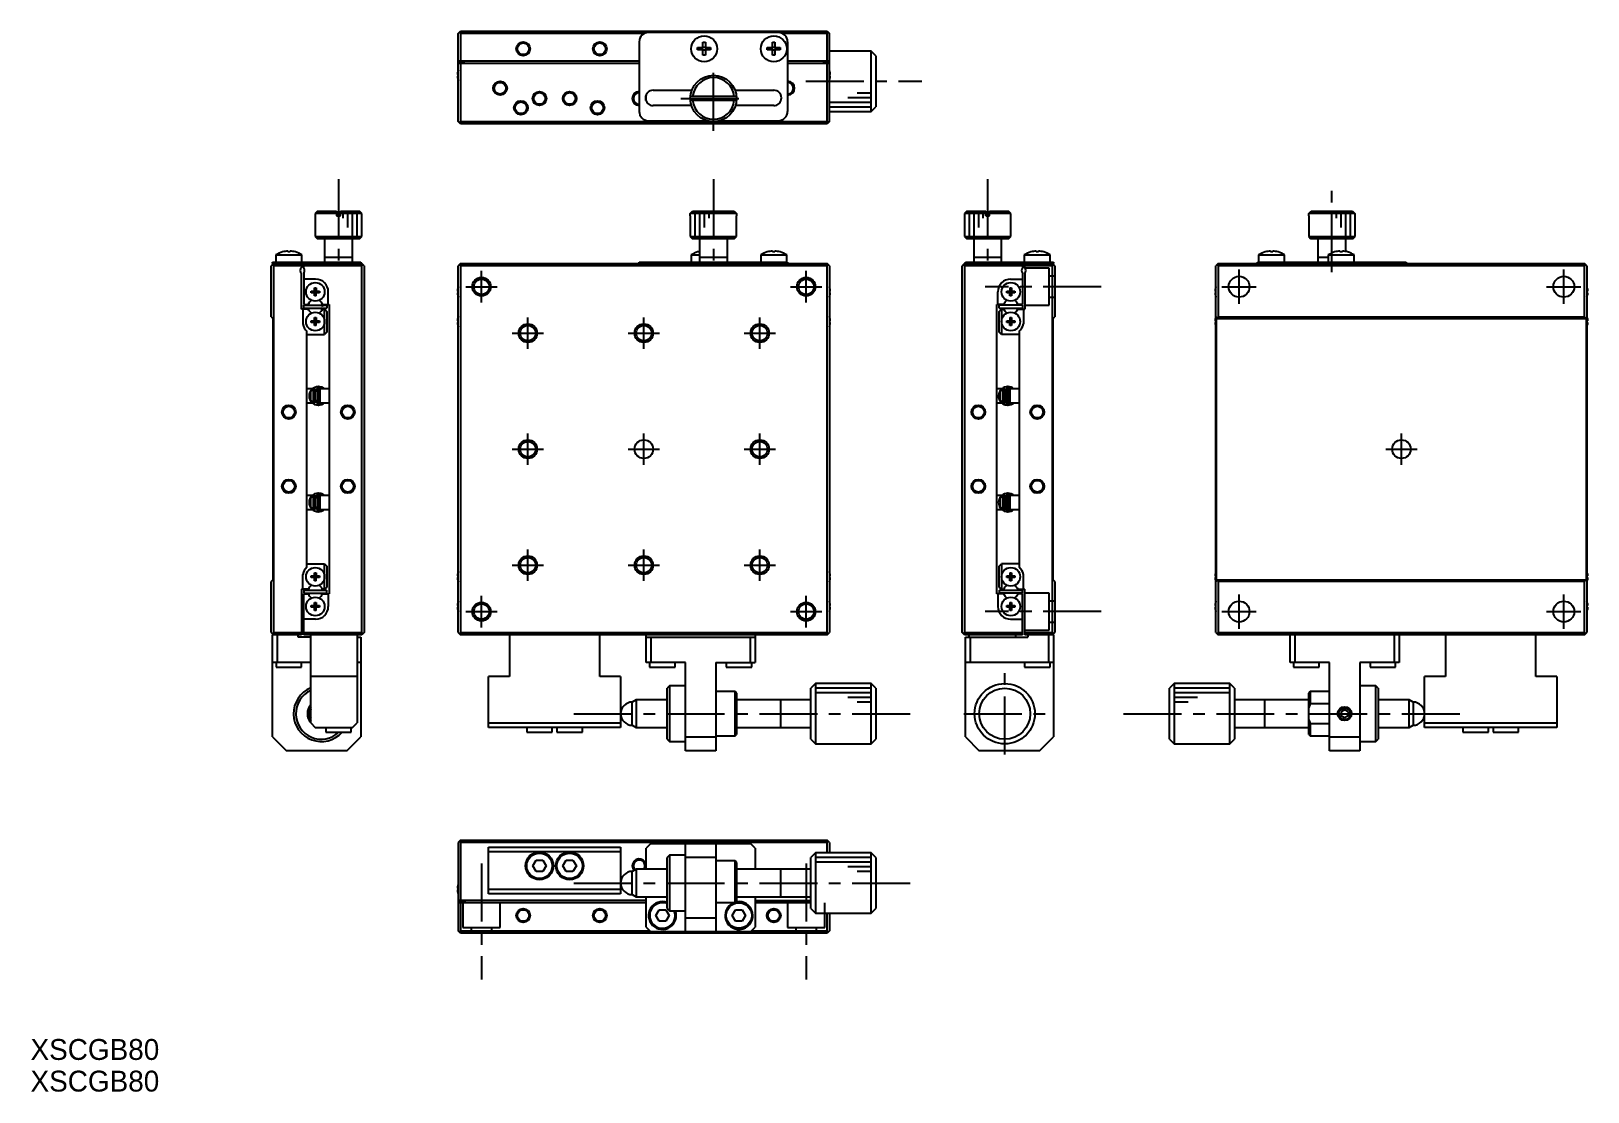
# Model space of a CAD drawing. Extents: x 65 to 401, y -9 to 219.
import ezdxf

# ---------------------------------------------------------------- set-up
doc = ezdxf.new("R2010")
doc.units = 0
doc.header["$LTSCALE"] = 10
doc.linetypes.add('CENTER', pattern=[2, 1.25, -0.25, 0.25, -0.25])
doc.linetypes.add('DASHED', pattern=[3.5, 2, -1.5])
doc.layers.get('0').update_dxf_attribs({"linetype": 'CONTINUOUS'})
doc.layers.add('CENTER', color=1, linetype='CENTER')
doc.styles.get("Standard").update_dxf_attribs({"font": 'FGP教科書体NT-M'})

msp = doc.modelspace()

# ---------------------------------------------------------------- texts
at = {"color": 7}
for p in [(65.097537, -2.458995), (65.097537, -9.277593)]:
    msp.add_text('XSCGB80', height=4.5, dxfattribs=at).set_placement(p)

# ---------------------------------------------------------------- linework, layer by layer
at = {"color": 7, "linetype": 'CONTINUOUS'}
for p, q in [((157.32796, 218.71858), (157.82796, 219.21858)), ((157.32796, 199.71858), (157.32796, 218.71858)), ((157.82796, 218.71858), (157.57796, 218.96858)), ((157.82796, 219.21858), (236.82796, 219.21858)), ((157.82796, 218.71858), (157.82796, 212.71858)), ((197.45618, 218.71858), (157.82796, 218.71858)), ((226.32796, 218.91858), (198.32796, 218.91858)), ((236.82796, 218.71858), (227.19974, 218.71858)), ((236.82796, 219.21858), (237.32796, 218.71858)), ((237.07796, 218.96858), (236.82796, 218.71858)), ((236.82796, 212.71858), (236.82796, 218.71858)), ((237.32796, 199.71858), (237.32796, 218.71858)), ((196.32796, 216.91858), (196.32796, 201.91858)), ((208.928821, 215.15858), (208.928821, 215.67858)), ((208.928821, 215.67858), (210.06796, 215.67858)), ((210.06796, 215.15858), (208.928821, 215.15858)), ((209.998518, 215.15858), (209.998518, 215.67858)), ((210.06796, 216.817719), (210.58796, 216.817719)), ((210.06796, 215.67858), (210.06796, 216.817719)), ((210.06796, 215.748021), (210.58796, 215.748021)), ((210.06796, 214.019441), (210.06796, 215.15858)), ((210.58796, 215.089138), (210.06796, 215.089138)), ((210.58796, 216.817719), (210.58796, 215.67858)), ((210.58796, 215.67858), (211.727099, 215.67858)), ((210.58796, 215.15858), (210.58796, 214.019441)), ((211.727099, 215.15858), (210.58796, 215.15858)), ((210.657402, 215.67858), (210.657402, 215.15858)), ((211.727099, 215.67858), (211.727099, 215.15858)), ((223.928821, 215.15858), (223.928821, 215.67858)), ((223.928821, 215.67858), (225.06796, 215.67858)), ((225.06796, 215.15858), (223.928821, 215.15858)), ((224.998518, 215.15858), (224.998518, 215.67858)), ((225.06796, 216.817719), (225.58796, 216.817719)), ((225.06796, 215.67858), (225.06796, 216.817719)), ((225.06796, 215.748021), (225.58796, 215.748021)), ((225.06796, 214.019441), (225.06796, 215.15858)), ((225.58796, 215.089138), (225.06796, 215.089138)), ((225.58796, 216.817719), (225.58796, 215.67858)), ((225.58796, 215.67858), (226.727099, 215.67858)), ((225.58796, 215.15858), (225.58796, 214.019441)), ((226.727099, 215.15858), (225.58796, 215.15858)), ((225.657402, 215.67858), (225.657402, 215.15858)), ((226.727099, 215.67858), (226.727099, 215.15858)), ((228.32796, 216.91858), (228.32796, 201.91858)), ((246.32796, 214.91858), (237.32796, 214.91858)), ((247.32796, 213.91858), (246.32796, 214.91858)), ((246.32796, 201.91858), (246.32796, 214.91858)), ((196.32796, 212.71858), (157.32796, 212.71858)), ((157.32796, 212.41858), (158.72796, 212.41858)), ((196.32796, 212.21858), (157.32796, 212.21858)), ((157.82796, 212.21858), (157.82796, 199.71858)), ((158.72796, 212.21858), (158.72796, 212.41858)), ((210.58796, 214.019441), (210.06796, 214.019441)), ((225.58796, 214.019441), (225.06796, 214.019441)), ((237.32796, 212.71858), (228.32796, 212.71858)), ((237.32796, 212.21858), (228.32796, 212.21858)), ((237.32796, 212.41858), (235.92796, 212.41858)), ((235.92796, 212.21858), (235.92796, 212.41858)), ((236.82796, 199.71858), (236.82796, 212.21858)), ((247.32796, 213.91858), (247.32796, 202.91858)), ((157.138101, 209.89858), (157.258438, 209.89858)), ((157.258438, 209.53858), (157.138101, 209.53858)), ((157.253816, 210.607196), (157.258438, 210.604941)), ((157.258438, 208.832218), (157.253816, 208.829964)), ((157.258438, 209.89858), (157.258438, 209.53858)), ((237.397482, 210.604941), (237.402104, 210.607196)), ((237.397482, 209.89858), (237.517819, 209.89858)), ((237.397482, 209.53858), (237.397482, 209.89858)), ((237.517819, 209.53858), (237.397482, 209.53858)), ((237.402104, 208.829964), (237.397482, 208.832218)), ((199.32796, 206.46858), (207.644211, 206.46858)), ((217.311934, 205.11858), (207.343986, 205.11858)), ((217.011708, 206.46858), (225.32796, 206.46858)), ((207.574277, 203.16858), (199.32796, 203.16858)), ((207.343986, 204.31858), (217.311934, 204.31858)), ((225.32796, 203.16858), (217.081643, 203.16858)), ((237.32796, 201.91858), (246.32796, 201.91858)), ((246.32796, 201.91858), (247.32796, 202.91858)), ((157.82796, 199.21858), (157.32796, 199.71858)), ((157.82796, 199.71858), (157.57796, 199.46858)), ((157.82796, 199.71858), (236.82796, 199.71858)), ((236.82796, 199.21858), (157.82796, 199.21858)), ((198.32796, 199.91858), (210.92796, 199.91858)), ((213.72796, 199.91858), (226.32796, 199.91858)), ((237.07796, 199.46858), (236.82796, 199.71858)), ((237.32796, 199.71858), (236.82796, 199.21858)), ((126.99958, 180.443444), (126.49958, 179.943444)), ((131.09958, 179.943444), (126.49958, 179.943444)), ((126.49958, 179.943444), (126.49958, 174.943444)), ((126.99958, 180.443444), (131.09958, 180.443444)), ((131.09958, 180.443444), (131.09958, 179.443444)), ((131.09958, 179.443444), (131.89958, 179.443444)), ((131.89958, 180.443444), (135.99958, 180.443444)), ((131.89958, 179.443444), (131.89958, 180.443444)), ((136.49958, 179.943444), (131.89958, 179.943444)), ((136.49958, 179.943444), (135.99958, 180.443444)), ((136.49958, 174.943444), (136.49958, 179.943444)), ((207.32796, 179.443444), (207.343986, 179.443444)), ((207.32796, 179.443444), (207.32796, 174.943444)), ((207.343986, 179.943444), (207.845773, 180.443444)), ((207.343986, 179.443444), (207.343986, 179.943444)), ((217.311934, 179.943444), (207.343986, 179.943444)), ((207.845773, 180.443444), (216.810147, 180.443444)), ((216.810147, 180.443444), (217.311934, 179.943444)), ((217.311934, 179.943444), (217.311934, 179.443444)), ((217.311934, 179.443444), (217.32796, 179.443444)), ((217.32796, 174.943444), (217.32796, 179.443444)), ((266.941479, 180.443444), (266.441479, 179.943444)), ((271.041479, 179.943444), (266.441479, 179.943444)), ((266.441479, 179.943444), (266.441479, 174.943444)), ((266.941479, 180.443444), (271.041479, 180.443444)), ((271.041479, 179.443444), (271.041479, 180.443444)), ((271.041479, 179.443444), (271.841479, 179.443444)), ((271.841479, 180.443444), (275.941479, 180.443444)), ((271.841479, 179.443444), (271.841479, 180.443444)), ((276.441479, 179.943444), (271.841479, 179.943444)), ((276.441479, 179.943444), (275.941479, 180.443444)), ((276.441479, 174.943444), (276.441479, 179.943444)), ((340.655007, 179.443444), (340.671033, 179.443444)), ((340.655007, 179.443444), (340.655007, 174.943444)), ((340.671033, 179.943444), (341.17282, 180.443444)), ((340.671033, 179.443444), (340.671033, 179.943444)), ((350.638982, 179.943444), (340.671033, 179.943444)), ((341.17282, 180.443444), (350.137194, 180.443444)), ((350.137194, 180.443444), (350.638982, 179.943444)), ((350.638982, 179.943444), (350.638982, 179.443444)), ((350.638982, 179.443444), (350.655007, 179.443444)), ((350.655007, 174.943444), (350.655007, 179.443444)), ((126.49958, 174.943444), (126.99958, 174.443444)), ((126.49958, 174.943444), (136.49958, 174.943444)), ((135.99958, 174.443444), (136.49958, 174.943444)), ((207.32796, 174.943444), (217.32796, 174.943444)), ((207.32796, 174.943444), (207.82796, 174.443444)), ((216.82796, 174.443444), (217.32796, 174.943444)), ((266.441479, 174.943444), (276.441479, 174.943444)), ((266.441479, 174.943444), (266.941479, 174.443444)), ((275.941479, 174.443444), (276.441479, 174.943444)), ((340.655007, 174.943444), (350.655007, 174.943444)), ((340.655007, 174.943444), (341.155007, 174.443444)), ((350.155007, 174.443444), (350.655007, 174.943444)), ((119.400441, 171.636648), (119.397432, 171.642817)), ((120.53958, 171.636648), (120.53958, 171.829906)), ((121.05958, 171.636648), (120.53958, 171.636648)), ((121.05958, 171.829906), (121.05958, 171.636648)), ((122.201727, 171.642817), (122.198719, 171.636648)), ((135.99958, 174.443444), (126.99958, 174.443444)), ((128.49958, 174.443444), (128.49958, 169.443444)), ((134.49958, 169.443444), (134.49958, 174.443444)), ((216.82796, 174.443444), (207.82796, 174.443444)), ((208.928821, 171.636648), (208.925812, 171.642817)), ((209.32796, 174.443444), (209.32796, 169.443444)), ((215.32796, 169.443444), (215.32796, 174.443444)), ((223.928821, 171.636648), (223.925812, 171.642817)), ((225.06796, 171.636648), (225.06796, 171.829906)), ((225.58796, 171.636648), (225.06796, 171.636648)), ((225.58796, 171.829906), (225.58796, 171.636648)), ((226.730108, 171.642817), (226.727099, 171.636648)), ((275.941479, 174.443444), (266.941479, 174.443444)), ((268.441479, 174.443444), (268.441479, 169.443444)), ((274.441479, 169.443444), (274.441479, 174.443444)), ((280.74234, 171.636648), (280.739331, 171.642817)), ((281.881479, 171.636648), (281.881479, 171.829906)), ((282.401479, 171.636648), (281.881479, 171.636648)), ((282.401479, 171.829906), (282.401479, 171.636648)), ((283.543627, 171.642817), (283.540618, 171.636648)), ((331.255868, 171.636648), (331.25286, 171.642817)), ((332.395007, 171.636648), (332.395007, 171.829906)), ((332.915007, 171.636648), (332.395007, 171.636648)), ((332.915007, 171.829906), (332.915007, 171.636648)), ((334.057155, 171.642817), (334.054146, 171.636648)), ((350.155007, 174.443444), (341.155007, 174.443444)), ((342.655007, 174.443444), (342.655007, 169.443444)), ((346.255868, 171.636648), (346.25286, 171.642817)), ((347.395007, 171.636648), (347.395007, 171.829906)), ((347.915007, 171.636648), (347.395007, 171.636648)), ((347.915007, 171.829906), (347.915007, 171.636648)), ((348.655007, 171.735519), (348.655007, 174.443444)), ((349.057155, 171.642817), (349.054146, 171.636648)), ((117.49958, 169.143444), (116.99958, 168.643444)), ((116.99958, 157.643444), (116.99958, 168.643444)), ((117.49958, 168.643444), (117.24958, 168.893444)), ((117.29958, 169.143444), (117.29958, 169.443444)), ((117.29958, 169.443444), (136.29958, 169.443444)), ((117.29958, 169.143444), (136.49958, 169.143444)), ((117.49958, 168.643444), (117.49958, 89.643444)), ((123.49958, 168.643444), (117.49958, 168.643444)), ((117.99958, 170.985907), (123.59958, 170.985907)), ((117.99958, 170.985907), (117.99958, 169.443444)), ((123.49958, 169.143444), (123.49958, 168.304882)), ((123.59958, 169.443444), (123.59958, 170.985907)), ((123.99958, 168.243444), (123.99958, 169.143444)), ((136.49958, 168.643444), (123.99958, 168.643444)), ((134.49958, 170.443444), (128.49958, 170.443444)), ((136.29958, 169.443444), (136.29958, 169.143444)), ((136.99958, 168.643444), (136.49958, 169.143444)), ((136.74958, 168.893444), (136.49958, 168.643444)), ((136.49958, 89.643444), (136.49958, 168.643444)), ((136.99958, 168.643444), (136.99958, 89.643444)), ((157.82796, 169.143444), (157.32796, 168.643444)), ((157.32796, 89.643444), (157.32796, 168.643444)), ((157.82796, 168.643444), (157.57796, 168.893444)), ((157.82796, 169.143444), (236.82796, 169.143444)), ((236.82796, 168.643444), (157.82796, 168.643444)), ((157.82796, 168.643444), (157.82796, 89.643444)), ((196.32796, 169.143444), (196.32796, 169.443444)), ((196.32796, 169.443444), (228.32796, 169.443444)), ((207.52796, 170.985907), (209.32796, 170.985907)), ((207.52796, 170.985907), (207.52796, 169.443444)), ((215.32796, 170.443444), (209.32796, 170.443444)), ((222.52796, 170.985907), (228.12796, 170.985907)), ((222.52796, 170.985907), (222.52796, 169.443444)), ((228.12796, 169.443444), (228.12796, 170.985907)), ((228.32796, 169.443444), (228.32796, 169.143444)), ((237.32796, 168.643444), (236.82796, 169.143444)), ((237.07796, 168.893444), (236.82796, 168.643444)), ((236.82796, 89.643444), (236.82796, 168.643444)), ((237.32796, 168.643444), (237.32796, 89.643444)), ((266.441479, 169.143444), (265.941479, 168.643444)), ((265.941479, 89.643444), (265.941479, 168.643444)), ((266.441479, 168.643444), (266.191479, 168.893444)), ((266.441479, 169.143444), (285.641479, 169.143444)), ((278.941479, 168.643444), (266.441479, 168.643444)), ((266.441479, 168.643444), (266.441479, 89.643444)), ((266.641479, 169.143444), (266.641479, 169.443444)), ((266.641479, 169.443444), (285.641479, 169.443444)), ((274.441479, 170.443444), (268.441479, 170.443444)), ((278.941479, 169.143444), (278.941479, 168.243444)), ((279.341479, 170.985907), (284.941479, 170.985907)), ((279.341479, 170.985907), (279.341479, 169.443444)), ((279.441479, 168.304882), (279.441479, 169.143444)), ((285.441479, 168.643444), (279.441479, 168.643444)), ((284.941479, 169.443444), (284.941479, 170.985907)), ((285.941479, 168.643444), (285.441479, 169.143444)), ((285.691479, 168.893444), (285.441479, 168.643444)), ((285.441479, 89.643444), (285.441479, 168.643444)), ((285.641479, 169.443444), (285.641479, 169.143444)), ((285.941479, 168.643444), (285.941479, 157.643444)), ((321.155007, 169.143444), (320.655007, 168.643444)), ((320.655007, 89.643444), (320.655007, 168.643444)), ((321.155007, 168.643444), (320.905007, 168.893444)), ((321.155007, 169.143444), (400.155007, 169.143444)), ((400.155007, 168.643444), (321.155007, 168.643444)), ((321.155007, 168.643444), (321.155007, 157.643444)), ((329.655007, 169.143444), (329.655007, 169.443444)), ((329.655007, 169.443444), (361.655007, 169.443444)), ((329.855007, 170.985907), (329.855007, 169.443444)), ((329.855007, 170.985907), (335.455007, 170.985907)), ((335.455007, 169.443444), (335.455007, 170.985907)), ((344.855007, 170.443444), (342.655007, 170.443444)), ((344.855007, 170.985907), (344.855007, 169.443444)), ((344.855007, 170.985907), (350.455007, 170.985907)), ((350.455007, 169.443444), (350.455007, 170.985907)), ((361.655007, 169.443444), (361.655007, 169.143444)), ((400.655007, 168.643444), (400.155007, 169.143444)), ((400.405007, 168.893444), (400.155007, 168.643444)), ((400.155007, 157.643444), (400.155007, 168.643444)), ((400.655007, 168.643444), (400.655007, 89.643444)), ((123.49958, 159.343444), (123.49958, 166.982006)), ((123.99958, 167.043444), (123.99958, 160.343444)), ((126.54958, 165.793444), (123.99958, 165.793444)), ((276.391479, 165.793444), (278.941479, 165.793444)), ((278.941479, 167.043444), (278.941479, 160.343444)), ((279.441479, 166.982006), (279.441479, 159.343444)), ((125.613218, 163.223444), (126.31958, 163.223444)), ((125.613218, 162.863444), (125.613218, 163.223444)), ((126.31958, 162.863444), (125.613218, 162.863444)), ((126.31958, 163.929805), (126.67958, 163.929805)), ((126.31958, 163.223444), (126.31958, 163.929805)), ((126.329952, 163.213072), (126.31958, 163.223444)), ((126.329952, 162.873816), (126.31958, 162.863444)), ((126.31958, 162.157082), (126.31958, 162.863444)), ((126.67958, 162.157082), (126.31958, 162.157082)), ((126.329952, 162.873816), (126.329952, 163.213072)), ((126.329952, 163.213072), (126.669208, 163.213072)), ((126.669208, 162.873816), (126.329952, 162.873816)), ((126.669208, 163.213072), (126.67958, 163.223444)), ((126.669208, 163.213072), (126.669208, 162.873816)), ((126.669208, 162.873816), (126.67958, 162.863444)), ((126.67958, 163.929805), (126.67958, 163.223444)), ((126.67958, 163.223444), (127.385941, 163.223444)), ((127.385941, 162.863444), (126.67958, 162.863444)), ((126.67958, 162.157082), (126.67958, 162.863444)), ((127.385941, 163.223444), (127.385941, 162.863444)), ((129.29958, 160.343444), (129.29958, 163.043444)), ((157.138101, 163.223444), (157.258438, 163.223444)), ((157.258438, 162.863444), (157.138101, 162.863444)), ((157.253816, 163.93206), (157.258438, 163.929805)), ((157.258438, 162.157082), (157.253816, 162.154828)), ((157.258438, 163.223444), (157.258438, 162.863444)), ((237.397482, 163.929805), (237.402104, 163.93206)), ((237.397482, 162.863444), (237.397482, 163.223444)), ((237.397482, 163.223444), (237.517819, 163.223444)), ((237.517819, 162.863444), (237.397482, 162.863444)), ((237.402104, 162.154828), (237.397482, 162.157082)), ((273.641479, 160.343444), (273.641479, 163.043444)), ((275.555117, 162.863444), (275.555117, 163.223444)), ((275.555117, 163.223444), (276.261479, 163.223444)), ((276.261479, 162.863444), (275.555117, 162.863444)), ((276.261479, 163.929805), (276.621479, 163.929805)), ((276.261479, 163.929805), (276.261479, 163.223444)), ((276.271851, 163.213072), (276.261479, 163.223444)), ((276.271851, 162.873816), (276.261479, 162.863444)), ((276.261479, 162.157082), (276.261479, 162.863444)), ((276.621479, 162.157082), (276.261479, 162.157082)), ((276.271851, 163.213072), (276.611107, 163.213072)), ((276.271851, 162.873816), (276.271851, 163.213072)), ((276.611107, 162.873816), (276.271851, 162.873816)), ((276.611107, 163.213072), (276.621479, 163.223444)), ((276.611107, 163.213072), (276.611107, 162.873816)), ((276.611107, 162.873816), (276.621479, 162.863444)), ((276.621479, 163.929805), (276.621479, 163.223444)), ((276.621479, 163.223444), (277.32784, 163.223444)), ((276.621479, 162.863444), (276.621479, 162.157082)), ((277.32784, 162.863444), (276.621479, 162.863444)), ((277.32784, 163.223444), (277.32784, 162.863444)), ((320.465148, 163.223444), (320.585486, 163.223444)), ((320.585486, 162.863444), (320.465148, 162.863444)), ((320.580863, 163.93206), (320.585486, 163.929805)), ((320.585486, 162.157082), (320.580863, 162.154828)), ((320.585486, 163.223444), (320.585486, 162.863444)), ((400.724529, 163.929805), (400.729151, 163.93206)), ((400.724529, 163.223444), (400.844866, 163.223444)), ((400.724529, 162.863444), (400.724529, 163.223444)), ((400.844866, 162.863444), (400.724529, 162.863444)), ((400.729151, 162.154828), (400.724529, 162.157082)), ((124.955168, 159.343444), (123.49958, 159.343444)), ((123.79958, 159.343444), (123.79958, 156.121429)), ((123.99958, 160.343444), (124.955168, 160.343444)), ((123.99958, 159.543444), (123.99958, 160.143444)), ((123.99958, 160.143444), (128.99958, 160.143444)), ((123.99958, 159.543444), (128.99958, 159.543444)), ((124.955168, 160.343444), (125.124764, 160.637194)), ((125.124764, 159.049694), (124.955168, 159.343444)), ((127.874395, 160.637194), (128.043992, 160.343444)), ((128.043992, 159.343444), (127.874395, 159.049694)), ((128.043992, 160.343444), (129.49958, 160.343444)), ((128.49958, 159.343444), (128.043992, 159.343444)), ((128.49958, 159.343444), (128.99958, 158.843444)), ((128.49958, 153.843444), (128.49958, 159.343444)), ((128.99958, 160.143444), (128.99958, 159.543444)), ((128.99958, 158.843444), (128.99958, 154.343444)), ((129.49958, 160.343444), (129.49958, 97.943444)), ((273.441479, 97.943444), (273.441479, 160.343444)), ((274.897067, 160.343444), (273.441479, 160.343444)), ((278.941479, 160.143444), (273.941479, 160.143444)), ((273.941479, 159.543444), (273.941479, 160.143444)), ((273.941479, 159.543442), (278.941479, 159.543442)), ((273.941479, 158.843444), (274.441479, 159.343444)), ((273.941479, 154.343444), (273.941479, 158.843444)), ((274.441479, 159.343444), (274.897067, 159.343444)), ((274.441479, 159.343444), (274.441479, 153.843444)), ((275.066664, 160.637194), (274.897067, 160.343444)), ((274.897067, 159.343444), (275.066664, 159.049694)), ((277.985891, 160.343444), (277.816294, 160.637194)), ((277.816294, 159.049694), (277.985891, 159.343444)), ((278.941479, 160.343444), (277.985891, 160.343444)), ((277.985891, 159.343444), (279.441479, 159.343444)), ((278.941479, 160.143444), (278.941479, 159.543444)), ((279.141479, 159.343444), (279.141479, 156.121429)), ((116.99958, 157.643444), (117.34958, 157.293444)), ((117.34958, 157.293444), (117.34958, 100.993444)), ((124.69958, 103.722506), (124.69958, 154.564382)), ((125.613218, 156.823444), (126.31958, 156.823444)), ((125.613218, 156.463444), (125.613218, 156.823444)), ((126.31958, 156.463444), (125.613218, 156.463444)), ((126.31958, 157.529805), (126.67958, 157.529805)), ((126.31958, 156.823444), (126.31958, 157.529805)), ((126.329952, 156.813072), (126.31958, 156.823444)), ((126.329952, 156.473816), (126.31958, 156.463444)), ((126.31958, 155.757082), (126.31958, 156.463444)), ((126.67958, 155.757082), (126.31958, 155.757082)), ((126.329952, 156.473816), (126.329952, 156.813072)), ((126.329952, 156.813072), (126.669208, 156.813072)), ((126.669208, 156.473816), (126.329952, 156.473816)), ((126.669208, 156.813072), (126.67958, 156.823444)), ((126.669208, 156.813072), (126.669208, 156.473816)), ((126.669208, 156.473816), (126.67958, 156.463444)), ((126.67958, 157.529805), (126.67958, 156.823444)), ((126.67958, 156.823444), (127.385941, 156.823444)), ((127.385941, 156.463444), (126.67958, 156.463444)), ((126.67958, 155.757082), (126.67958, 156.463444)), ((127.385941, 156.823444), (127.385941, 156.463444)), ((157.138101, 156.823444), (157.258438, 156.823444)), ((157.258438, 156.463444), (157.138101, 156.463444)), ((157.253816, 157.53206), (157.258438, 157.529805)), ((157.258438, 155.757082), (157.253816, 155.754828)), ((157.258438, 156.823444), (157.258438, 156.463444)), ((237.397482, 157.529805), (237.402104, 157.53206)), ((237.397482, 156.463444), (237.397482, 156.823444)), ((237.397482, 156.823444), (237.517819, 156.823444)), ((237.517819, 156.463444), (237.397482, 156.463444)), ((237.402104, 155.754828), (237.397482, 155.757082)), ((275.555117, 156.463444), (275.555117, 156.823444)), ((275.555117, 156.823444), (276.261479, 156.823444)), ((276.261479, 156.463444), (275.555117, 156.463444)), ((276.261479, 157.529805), (276.621479, 157.529805)), ((276.261479, 157.529805), (276.261479, 156.823444)), ((276.271851, 156.813072), (276.261479, 156.823444)), ((276.271851, 156.473816), (276.261479, 156.463444)), ((276.261479, 155.757082), (276.261479, 156.463444)), ((276.621479, 155.757082), (276.261479, 155.757082)), ((276.271851, 156.813072), (276.611107, 156.813072)), ((276.271851, 156.473816), (276.271851, 156.813072)), ((276.611107, 156.473816), (276.271851, 156.473816)), ((276.611107, 156.813072), (276.621479, 156.823444)), ((276.611107, 156.813072), (276.611107, 156.473816)), ((276.611107, 156.473816), (276.621479, 156.463444)), ((276.621479, 157.529805), (276.621479, 156.823444)), ((276.621479, 156.823444), (277.32784, 156.823444)), ((276.621479, 156.463444), (276.621479, 155.757082)), ((277.32784, 156.463444), (276.621479, 156.463444)), ((277.32784, 156.823444), (277.32784, 156.463444)), ((278.241479, 154.564382), (278.241479, 103.722506)), ((285.591479, 157.293444), (285.941479, 157.643444)), ((285.591479, 100.993444), (285.591479, 157.293444)), ((320.465148, 156.823444), (320.585486, 156.823444)), ((320.585486, 156.463444), (320.465148, 156.463444)), ((320.580863, 157.53206), (320.585486, 157.529805)), ((320.585486, 155.757082), (320.580863, 155.754828)), ((320.585486, 156.823444), (320.585486, 156.463444)), ((320.805007, 157.293444), (321.155007, 157.643444)), ((320.805007, 157.293444), (400.505007, 157.293444)), ((320.805007, 100.993444), (320.805007, 157.293444)), ((321.155007, 157.643444), (400.155007, 157.643444)), ((400.155007, 157.643444), (400.505007, 157.293444)), ((400.505007, 157.293444), (400.505007, 100.993444)), ((400.724529, 157.529805), (400.729151, 157.53206)), ((400.724529, 156.823444), (400.844866, 156.823444)), ((400.724529, 156.463444), (400.724529, 156.823444)), ((400.844866, 156.463444), (400.724529, 156.463444)), ((400.729151, 155.754828), (400.724529, 155.757082)), ((124.69958, 153.843444), (128.49958, 153.843444)), ((128.99958, 154.343444), (128.49958, 153.843444)), ((274.441479, 153.843444), (273.941479, 154.343444)), ((278.241479, 153.843444), (274.441479, 153.843444)), ((125.854195, 142.143444), (124.69958, 142.143444)), ((125.49958, 141.559959), (125.99958, 142.089127)), ((125.49958, 139.726929), (125.49958, 141.559959)), ((126.49958, 142.143444), (125.99958, 142.143444)), ((125.99958, 142.143444), (125.99958, 139.143444)), ((126.499542, 142.030865), (126.929262, 142.159736)), ((126.49958, 139.143444), (126.49958, 142.143444)), ((126.929314, 141.643444), (126.49958, 141.643444)), ((126.69958, 141.643444), (126.69958, 142.107991)), ((126.929314, 142.400131), (126.929314, 138.850131)), ((127.934358, 142.46561), (127.182954, 142.623664)), ((127.370558, 142.468982), (127.368727, 142.468203)), ((127.403859, 142.482108), (127.370558, 142.468982)), ((127.379314, 138.850131), (127.379314, 142.400131)), ((127.379314, 141.800579), (127.499572, 142.029297)), ((127.49958, 141.643444), (127.379314, 141.643444)), ((127.437762, 142.493554), (127.403859, 142.482108)), ((127.472185, 142.503292), (127.437762, 142.493554)), ((127.507042, 142.511298), (127.472185, 142.503292)), ((127.49958, 142.143444), (127.49958, 139.143444)), ((129.49958, 142.143444), (127.49958, 142.143444)), ((127.542248, 142.517553), (127.507042, 142.511298)), ((127.577719, 142.522042), (127.542248, 142.517553)), ((127.613366, 142.524754), (127.577719, 142.522042)), ((127.649103, 142.525683), (127.613366, 142.524754)), ((127.684842, 142.524825), (127.649103, 142.525683)), ((127.720497, 142.522184), (127.684842, 142.524825)), ((127.75598, 142.517764), (127.720497, 142.522184)), ((127.791205, 142.511577), (127.75598, 142.517764)), ((127.826084, 142.503636), (127.791205, 142.511577)), ((127.822835, 142.157037), (127.815948, 142.143444)), ((127.829821, 142.171269), (127.822835, 142.157037)), ((127.860533, 142.493961), (127.826084, 142.503636)), ((127.934718, 142.465463), (127.826356, 142.143432)), ((127.836864, 142.186053), (127.829821, 142.171269)), ((127.843922, 142.201301), (127.836864, 142.186053)), ((127.850952, 142.216919), (127.843922, 142.201301)), ((127.857911, 142.232814), (127.850952, 142.216919)), ((127.864757, 142.24889), (127.857911, 142.232814)), ((127.894465, 142.482576), (127.860533, 142.493961)), ((127.871449, 142.265048), (127.864757, 142.24889)), ((127.877946, 142.281192), (127.871449, 142.265048)), ((127.88421, 142.297224), (127.877946, 142.281192)), ((127.890201, 142.313047), (127.88421, 142.297224)), ((127.895885, 142.328565), (127.890201, 142.313047)), ((127.926052, 142.470239), (127.894465, 142.482576)), ((127.901227, 142.343685), (127.895885, 142.328565)), ((127.906193, 142.358315), (127.901227, 142.343685)), ((127.910756, 142.372366), (127.906193, 142.358315)), ((127.914885, 142.385754), (127.910756, 142.372366)), ((127.918558, 142.398397), (127.914885, 142.385754)), ((127.921751, 142.41022), (127.918558, 142.398397)), ((127.924446, 142.421151), (127.921751, 142.41022)), ((127.926625, 142.431123), (127.924446, 142.421151)), ((127.92462, 142.470535), (127.926762, 142.469846)), ((128.453934, 142.143613), (127.925579, 142.469312)), ((127.928276, 142.440077), (127.926625, 142.431123)), ((127.926762, 142.469846), (127.928375, 142.467905)), ((127.929389, 142.447958), (127.928276, 142.440077)), ((127.928375, 142.467905), (127.929449, 142.464722)), ((127.929958, 142.454719), (127.929389, 142.447958)), ((127.929449, 142.464722), (127.929977, 142.460318)), ((127.929977, 142.460318), (127.929958, 142.454719)), ((127.967908, 142.451031), (127.934358, 142.46561)), ((274.486681, 142.143444), (273.441479, 142.143444)), ((274.241479, 141.559959), (274.741479, 142.089127)), ((274.241479, 139.726929), (274.241479, 141.559959)), ((275.241479, 142.143444), (274.741479, 142.143444)), ((274.741479, 142.143444), (274.741479, 139.143444)), ((275.015479, 142.469312), (274.985221, 142.456359)), ((275.009842, 142.466072), (275.006341, 142.465463)), ((275.07075, 142.490874), (275.015007, 142.470239)), ((275.241393, 142.076788), (275.561727, 142.15975)), ((275.241477, 142.07098), (275.254497, 142.073129)), ((275.241479, 139.143444), (275.241479, 142.143444)), ((275.561745, 141.643444), (275.241479, 141.643444)), ((275.254497, 142.073129), (275.268035, 142.074667)), ((275.268035, 142.074667), (275.281639, 142.075509)), ((275.281639, 142.075509), (275.295271, 142.075652)), ((275.295271, 142.075652), (275.308896, 142.075096)), ((275.308896, 142.075096), (275.322476, 142.07384)), ((275.322476, 142.07384), (275.335974, 142.07189)), ((275.335974, 142.07189), (275.349354, 142.069251)), ((275.349354, 142.069251), (275.36258, 142.065931)), ((275.36258, 142.065931), (275.375617, 142.061941)), ((275.375617, 142.061941), (275.38843, 142.057291)), ((275.38843, 142.057291), (275.400986, 142.051997)), ((275.400986, 142.051997), (275.413253, 142.046075)), ((275.413253, 142.046075), (275.4252, 142.039541)), ((275.4252, 142.039541), (275.436796, 142.032415)), ((275.436796, 142.032415), (275.448014, 142.024717)), ((275.441479, 141.643444), (275.441479, 142.029676)), ((275.448014, 142.024717), (275.458825, 142.01647)), ((275.458825, 142.01647), (275.469205, 142.007696)), ((275.469205, 142.007696), (275.479129, 141.998419)), ((275.479129, 141.998419), (275.488574, 141.988665)), ((275.488574, 141.988665), (275.49752, 141.97846)), ((275.49752, 141.97846), (275.505945, 141.96783)), ((275.505945, 141.96783), (275.513832, 141.956803)), ((275.513832, 141.956803), (275.521163, 141.945407)), ((275.521163, 141.945407), (275.527924, 141.93367)), ((275.527924, 141.93367), (275.5341, 141.921622)), ((275.5341, 141.921622), (275.539679, 141.909292)), ((275.539679, 141.909292), (275.544649, 141.89671)), ((275.544649, 141.89671), (275.548999, 141.883906)), ((275.548999, 141.883906), (275.552723, 141.87091)), ((275.552723, 141.87091), (275.555812, 141.857753)), ((275.555812, 141.857753), (275.55826, 141.844467)), ((275.55826, 141.844467), (275.560063, 141.831081)), ((275.560063, 141.831081), (275.561217, 141.817626)), ((275.561217, 141.817626), (275.56172, 141.804135)), ((275.56172, 141.804135), (275.561745, 141.800579)), ((275.561745, 142.400131), (275.561745, 138.850131)), ((276.011745, 138.850131), (276.011745, 142.400131)), ((276.241479, 141.643444), (276.011745, 141.643444)), ((276.011799, 142.159423), (276.241571, 142.10784)), ((276.241479, 142.143444), (276.241479, 139.143444)), ((278.241479, 142.143444), (276.241479, 142.143444)), ((124.69958, 139.143444), (125.812961, 139.143444)), ((125.99958, 139.197761), (125.49958, 139.726929)), ((125.99958, 139.143444), (126.49958, 139.143444)), ((126.49958, 139.643444), (126.929314, 139.643444)), ((126.69958, 139.143444), (126.69958, 139.643444)), ((127.379314, 139.643444), (127.49958, 139.643444)), ((127.499535, 139.220991), (127.379314, 139.449683)), ((127.504007, 139.114169), (127.379332, 139.090513)), ((127.49958, 139.143444), (129.49958, 139.143444)), ((127.610814, 139.14307), (127.504007, 139.114169)), ((127.867465, 138.757907), (127.926052, 138.780024)), ((127.922483, 138.780082), (127.92462, 138.779728)), ((127.92462, 138.779728), (127.924302, 138.780503)), ((127.926052, 138.780024), (127.92462, 138.779728)), ((127.925795, 138.781041), (127.956051, 138.793997)), ((273.441479, 139.143444), (274.445161, 139.143444)), ((274.741479, 139.197761), (274.241479, 139.726929)), ((274.741479, 139.143444), (275.241479, 139.143444)), ((274.972884, 138.799351), (275.012533, 138.782194)), ((275.006112, 138.784829), (275.082431, 139.041386)), ((275.011147, 138.796416), (275.01105, 138.790672)), ((275.01105, 138.790672), (275.011498, 138.78611)), ((275.011788, 138.803308), (275.011147, 138.796416)), ((275.011498, 138.78611), (275.014154, 138.780521)), ((275.012969, 138.811306), (275.011788, 138.803308)), ((275.014684, 138.820362), (275.012969, 138.811306)), ((275.014154, 138.780521), (275.015007, 138.780024)), ((275.016921, 138.830423), (275.014684, 138.820362)), ((275.015007, 138.780024), (275.046594, 138.767687)), ((275.019667, 138.841426), (275.016921, 138.830423)), ((275.022907, 138.853307), (275.019667, 138.841426)), ((275.02662, 138.865995), (275.022907, 138.853307)), ((275.030784, 138.879412), (275.02662, 138.865995)), ((275.035375, 138.893478), (275.030784, 138.879412)), ((275.040364, 138.90811), (275.035375, 138.893478)), ((275.045722, 138.923219), (275.040364, 138.90811)), ((275.051416, 138.938714), (275.045722, 138.923219)), ((275.046594, 138.767687), (275.080526, 138.756301)), ((275.057413, 138.954503), (275.051416, 138.938714)), ((275.063676, 138.970491), (275.057413, 138.954503)), ((275.070168, 138.986581), (275.063676, 138.970491)), ((275.066841, 138.760348), (275.758088, 138.626599)), ((275.07685, 139.002677), (275.070168, 138.986581)), ((275.083682, 139.018683), (275.07685, 139.002677)), ((275.080526, 138.756301), (275.114974, 138.746626)), ((275.082431, 139.041386), (275.134573, 139.143471)), ((275.090622, 139.034503), (275.083682, 139.018683)), ((275.09763, 139.050041), (275.090622, 139.034503)), ((275.104662, 139.065204), (275.09763, 139.050041)), ((275.111677, 139.079902), (275.104662, 139.065204)), ((275.118633, 139.094046), (275.111677, 139.079902)), ((275.114974, 138.746626), (275.149854, 138.738686)), ((275.125488, 139.107551), (275.118633, 139.094046)), ((275.1322, 139.120336), (275.125488, 139.107551)), ((275.138731, 139.132324), (275.1322, 139.120336)), ((275.145039, 139.143444), (275.138731, 139.132324)), ((275.149854, 138.738686), (275.185078, 138.732498)), ((275.185078, 138.732498), (275.220561, 138.728079)), ((275.220561, 138.728079), (275.256216, 138.725437)), ((275.246422, 139.178388), (275.241464, 139.179285)), ((275.241479, 139.643444), (275.561745, 139.643444)), ((275.259918, 139.176433), (275.246422, 139.178388)), ((275.256216, 138.725437), (275.291956, 138.72458)), ((275.273496, 139.175173), (275.259918, 139.176433)), ((275.287118, 139.174612), (275.273496, 139.175173)), ((275.300747, 139.17475), (275.287118, 139.174612)), ((275.291956, 138.72458), (275.327693, 138.725509)), ((275.314347, 139.175586), (275.300747, 139.17475)), ((275.327881, 139.177118), (275.314347, 139.175586)), ((275.327693, 138.725509), (275.36334, 138.728221)), ((275.341312, 139.17934), (275.327881, 139.177118)), ((275.354606, 139.182244), (275.341312, 139.17934)), ((275.367728, 139.18582), (275.354606, 139.182244)), ((275.36334, 138.728221), (275.39881, 138.73271)), ((275.380643, 139.190058), (275.367728, 139.18582)), ((275.393318, 139.194943), (275.380643, 139.190058)), ((275.405723, 139.200461), (275.393318, 139.194943)), ((275.39881, 138.73271), (275.434017, 138.738965)), ((275.417825, 139.206596), (275.405723, 139.200461)), ((275.429596, 139.213328), (275.417825, 139.206596)), ((275.441006, 139.22064), (275.429596, 139.213328)), ((275.434017, 138.738965), (275.468874, 138.746971)), ((275.45203, 139.228509), (275.441006, 139.22064)), ((275.441479, 139.22072), (275.441479, 139.643444)), ((275.462642, 139.236915), (275.45203, 139.228509)), ((275.472816, 139.245835), (275.462642, 139.236915)), ((275.468874, 138.746971), (275.503296, 138.756708)), ((275.48253, 139.255244), (275.472816, 139.245835)), ((275.491763, 139.265119), (275.48253, 139.255244)), ((275.500494, 139.275433), (275.491763, 139.265119)), ((275.508704, 139.286161), (275.500494, 139.275433)), ((275.503296, 138.756708), (275.537199, 138.768154)), ((275.516375, 139.297275), (275.508704, 139.286161)), ((275.523491, 139.308749), (275.516375, 139.297275)), ((275.530037, 139.320554), (275.523491, 139.308749)), ((275.536, 139.332662), (275.530037, 139.320554)), ((275.541366, 139.345044), (275.536, 139.332662)), ((275.537199, 138.768154), (275.5705, 138.781281)), ((275.546124, 139.357671), (275.541366, 139.345044)), ((275.550265, 139.370513), (275.546124, 139.357671)), ((275.553779, 139.383541), (275.550265, 139.370513)), ((275.55666, 139.396724), (275.553779, 139.383541)), ((275.558901, 139.410031), (275.55666, 139.396724)), ((275.560498, 139.423433), (275.558901, 139.410031)), ((275.561446, 139.436897), (275.560498, 139.423433)), ((275.561745, 139.449683), (275.561446, 139.436897)), ((275.5705, 138.781281), (275.572332, 138.782059)), ((276.011745, 139.643444), (276.241479, 139.643444)), ((276.241725, 139.142613), (276.011797, 139.090526)), ((276.241479, 139.143444), (278.241479, 139.143444)), ((125.803119, 119.143444), (124.69958, 119.143444)), ((125.49958, 118.559959), (125.99958, 119.089127)), ((125.49958, 116.726929), (125.49958, 118.559959)), ((126.49958, 119.143444), (125.99958, 119.143444)), ((125.99958, 119.143444), (125.99958, 116.143444)), ((126.499529, 119.072797), (126.920034, 119.19742)), ((126.49958, 116.143444), (126.49958, 119.143444)), ((126.920085, 118.643444), (126.49958, 118.643444)), ((126.69958, 119.143444), (126.685083, 119.143444)), ((126.69958, 118.643444), (126.69958, 119.143444)), ((126.920085, 119.437815), (126.920085, 115.887815)), ((127.95868, 119.488714), (127.173726, 119.661348)), ((127.36133, 119.506665), (127.359498, 119.505887)), ((127.394631, 119.519792), (127.36133, 119.506665)), ((127.370085, 115.887815), (127.370085, 119.437815)), ((127.370085, 118.838263), (127.499549, 119.072969)), ((127.49958, 118.643444), (127.370085, 118.643444)), ((127.428534, 119.531238), (127.394631, 119.519792)), ((127.462956, 119.540975), (127.428534, 119.531238)), ((127.497813, 119.548981), (127.462956, 119.540975)), ((127.53302, 119.555236), (127.497813, 119.548981)), ((127.49958, 119.143444), (127.49958, 116.143444)), ((129.49958, 119.143444), (127.49958, 119.143444)), ((127.56849, 119.559725), (127.53302, 119.555236)), ((127.604137, 119.562438), (127.56849, 119.559725)), ((127.639874, 119.563366), (127.604137, 119.562438)), ((127.675614, 119.562509), (127.639874, 119.563366)), ((127.711269, 119.559867), (127.675614, 119.562509)), ((127.746752, 119.555448), (127.711269, 119.559867)), ((127.781976, 119.54926), (127.746752, 119.555448)), ((127.816855, 119.54132), (127.781976, 119.54926)), ((127.793207, 119.155815), (127.786176, 119.143444)), ((127.800513, 119.169267), (127.793207, 119.155815)), ((127.925489, 119.503146), (127.796671, 119.143414)), ((127.80804, 119.183699), (127.800513, 119.169267)), ((127.815731, 119.199003), (127.80804, 119.183699)), ((127.82353, 119.215065), (127.815731, 119.199003)), ((127.851304, 119.531645), (127.816855, 119.54132)), ((127.831377, 119.231765), (127.82353, 119.215065)), ((127.839214, 119.248978), (127.831377, 119.231765)), ((127.846982, 119.266575), (127.839214, 119.248978)), ((127.854624, 119.284424), (127.846982, 119.266575)), ((127.885236, 119.520259), (127.851304, 119.531645)), ((127.862082, 119.302393), (127.854624, 119.284424)), ((127.8693, 119.320346), (127.862082, 119.302393)), ((127.876224, 119.338149), (127.8693, 119.320346)), ((127.882803, 119.355669), (127.876224, 119.338149)), ((127.888987, 119.372776), (127.882803, 119.355669)), ((127.916823, 119.507922), (127.885236, 119.520259)), ((127.894731, 119.389341), (127.888987, 119.372776)), ((127.89999, 119.40524), (127.894731, 119.389341)), ((127.904726, 119.420355), (127.89999, 119.40524)), ((127.908904, 119.434572), (127.904726, 119.420355)), ((127.912492, 119.447784), (127.908904, 119.434572)), ((127.915463, 119.459895), (127.912492, 119.447784)), ((127.915392, 119.508218), (127.917741, 119.507374)), ((127.917795, 119.470811), (127.915463, 119.459895)), ((128.487557, 119.143596), (127.916351, 119.506995)), ((127.917741, 119.507374), (127.919435, 119.504981)), ((127.919471, 119.480453), (127.917795, 119.470811)), ((127.919435, 119.504981), (127.920459, 119.501058)), ((127.920477, 119.488747), (127.919471, 119.480453)), ((127.920459, 119.501058), (127.920808, 119.495633)), ((127.920808, 119.495633), (127.920477, 119.488747)), ((274.453227, 119.143444), (273.441479, 119.143444)), ((274.241479, 118.559959), (274.741479, 119.089127)), ((274.241479, 116.726929), (274.241479, 118.559959)), ((275.241479, 119.143444), (274.741479, 119.143444)), ((274.741479, 119.143444), (274.741479, 116.143444)), ((275.024708, 119.506995), (274.986476, 119.490529)), ((275.019071, 119.503756), (275.015569, 119.503146)), ((275.079978, 119.528557), (275.024235, 119.507922)), ((275.241448, 119.110989), (275.570956, 119.197433)), ((275.241463, 119.10673), (275.250289, 119.108583)), ((275.241479, 116.143444), (275.241479, 119.143444)), ((275.570973, 118.643444), (275.241479, 118.643444)), ((275.250289, 119.108583), (275.263725, 119.110812)), ((275.263725, 119.110812), (275.277263, 119.112351)), ((275.277263, 119.112351), (275.290867, 119.113193)), ((275.290867, 119.113193), (275.3045, 119.113336)), ((275.3045, 119.113336), (275.318124, 119.112779)), ((275.318124, 119.112779), (275.331704, 119.111524)), ((275.331704, 119.111524), (275.345202, 119.109574)), ((275.345202, 119.109574), (275.358582, 119.106935)), ((275.358582, 119.106935), (275.371808, 119.103615)), ((275.371808, 119.103615), (275.384845, 119.099624)), ((275.384845, 119.099624), (275.397658, 119.094975)), ((275.397658, 119.094975), (275.410215, 119.089681)), ((275.410215, 119.089681), (275.422482, 119.083758)), ((275.422482, 119.083758), (275.434429, 119.077224)), ((275.434429, 119.077224), (275.446025, 119.070098)), ((275.441479, 118.643444), (275.441479, 119.073112)), ((275.446025, 119.070098), (275.457242, 119.062401)), ((275.457242, 119.062401), (275.468054, 119.054153)), ((275.468054, 119.054153), (275.478434, 119.045379)), ((275.478434, 119.045379), (275.488358, 119.036103)), ((275.488358, 119.036103), (275.497803, 119.026349)), ((275.497803, 119.026349), (275.506748, 119.016144)), ((275.506748, 119.016144), (275.515173, 119.005514)), ((275.515173, 119.005514), (275.52306, 118.994487)), ((275.52306, 118.994487), (275.530392, 118.98309)), ((275.530392, 118.98309), (275.537153, 118.971354)), ((275.537153, 118.971354), (275.543329, 118.959305)), ((275.543329, 118.959305), (275.548908, 118.946975)), ((275.548908, 118.946975), (275.553877, 118.934393)), ((275.553877, 118.934393), (275.558228, 118.921589)), ((275.558228, 118.921589), (275.561951, 118.908593)), ((275.561951, 118.908593), (275.56504, 118.895437)), ((275.56504, 118.895437), (275.567488, 118.88215)), ((275.567488, 118.88215), (275.569291, 118.868764)), ((275.569291, 118.868764), (275.570445, 118.85531)), ((275.570445, 118.85531), (275.570949, 118.841818)), ((275.570949, 118.841818), (275.570973, 118.838263)), ((275.570973, 119.437815), (275.570973, 115.887815)), ((276.020973, 115.887815), (276.020973, 119.437815)), ((276.241479, 118.643444), (276.020973, 118.643444)), ((276.021027, 119.197107), (276.241648, 119.148288)), ((276.241479, 119.143444), (276.241479, 116.143444)), ((278.241479, 119.143444), (276.241479, 119.143444)), ((276.241648, 119.148288), (276.256801, 119.143677)), ((124.69958, 116.143444), (125.84704, 116.143444)), ((125.99958, 116.197761), (125.49958, 116.726929)), ((125.99958, 116.143444), (126.49958, 116.143444)), ((126.49958, 116.643444), (126.920085, 116.643444)), ((126.69958, 116.177547), (126.69958, 116.643444)), ((127.370085, 116.643444), (127.49958, 116.643444)), ((127.499539, 116.252667), (127.370085, 116.487367)), ((127.499593, 116.152981), (127.370104, 116.128196)), ((127.49958, 116.143444), (129.49958, 116.143444)), ((127.858237, 115.79559), (127.916823, 115.817708)), ((127.913255, 115.817766), (127.915392, 115.817411)), ((127.915392, 115.817411), (127.915073, 115.818187)), ((127.916823, 115.817708), (127.915392, 115.817411)), ((127.916567, 115.818725), (127.946822, 115.831681)), ((273.441479, 116.143444), (274.497148, 116.143444)), ((274.741479, 116.197761), (274.241479, 116.726929)), ((274.741479, 116.143444), (275.241479, 116.143444)), ((274.981906, 115.836538), (275.03533, 115.814243)), ((275.015341, 115.822512), (275.091659, 116.079069)), ((275.020385, 115.834257), (275.020281, 115.828287)), ((275.020281, 115.828287), (275.020765, 115.823591)), ((275.021075, 115.841463), (275.020385, 115.834257)), ((275.020765, 115.823591), (275.023383, 115.818204)), ((275.022347, 115.849858), (275.021075, 115.841463)), ((275.024193, 115.859388), (275.022347, 115.849858)), ((275.023383, 115.818204), (275.024235, 115.817708)), ((275.0266, 115.869992), (275.024193, 115.859388)), ((275.024235, 115.817708), (275.055822, 115.80537)), ((275.029553, 115.8816), (275.0266, 115.869992)), ((275.033034, 115.894137), (275.029553, 115.8816)), ((275.037019, 115.907523), (275.033034, 115.894137)), ((275.041482, 115.921671), (275.037019, 115.907523)), ((275.046396, 115.936489), (275.041482, 115.921671)), ((275.051728, 115.951882), (275.046396, 115.936489)), ((275.057443, 115.96775), (275.051728, 115.951882)), ((275.055822, 115.80537), (275.089754, 115.793985)), ((275.063504, 115.983989), (275.057443, 115.96775)), ((275.069874, 116.000496), (275.063504, 115.983989)), ((275.076509, 116.017164), (275.069874, 116.000496)), ((275.076069, 115.798031), (275.767316, 115.664282)), ((275.083368, 116.033884), (275.076509, 116.017164)), ((275.090405, 116.050548), (275.083368, 116.033884)), ((275.089754, 115.793985), (275.124203, 115.78431)), ((275.097576, 116.067049), (275.090405, 116.050548)), ((275.091659, 116.079069), (275.122834, 116.143454)), ((275.104834, 116.08328), (275.097576, 116.067049)), ((275.112132, 116.099136), (275.104834, 116.08328)), ((275.119423, 116.114515), (275.112132, 116.099136)), ((275.126659, 116.129316), (275.119423, 116.114515)), ((275.124203, 115.78431), (275.159082, 115.776369)), ((275.133795, 116.143444), (275.126659, 116.129316)), ((275.159082, 115.776369), (275.194307, 115.770182)), ((275.194307, 115.770182), (275.22979, 115.765762)), ((275.22979, 115.765762), (275.265445, 115.763121)), ((275.242271, 116.218717), (275.241474, 116.218897)), ((275.241479, 116.643444), (275.570973, 116.643444)), ((275.25565, 116.216072), (275.242271, 116.218717)), ((275.269147, 116.214117), (275.25565, 116.216072)), ((275.265445, 115.763121), (275.301184, 115.762263)), ((275.282725, 116.212857), (275.269147, 116.214117)), ((275.296347, 116.212295), (275.282725, 116.212857)), ((275.309976, 116.212433), (275.296347, 116.212295)), ((275.301184, 115.762263), (275.336921, 115.763192)), ((275.323576, 116.21327), (275.309976, 116.212433)), ((275.337109, 116.214802), (275.323576, 116.21327)), ((275.336921, 115.763192), (275.372568, 115.765904)), ((275.350541, 116.217024), (275.337109, 116.214802)), ((275.363835, 116.219927), (275.350541, 116.217024)), ((275.376956, 116.223504), (275.363835, 116.219927)), ((275.372568, 115.765904), (275.408039, 115.770393)), ((275.389871, 116.227741), (275.376956, 116.223504)), ((275.402547, 116.232627), (275.389871, 116.227741)), ((275.414951, 116.238145), (275.402547, 116.232627)), ((275.408039, 115.770393), (275.443245, 115.776648)), ((275.427053, 116.244279), (275.414951, 116.238145)), ((275.438824, 116.251012), (275.427053, 116.244279)), ((275.450235, 116.258323), (275.438824, 116.251012)), ((275.441479, 116.252298), (275.441479, 116.643444)), ((275.443245, 115.776648), (275.478102, 115.784654)), ((275.461259, 116.266193), (275.450235, 116.258323)), ((275.47187, 116.274599), (275.461259, 116.266193)), ((275.482044, 116.283519), (275.47187, 116.274599)), ((275.478102, 115.784654), (275.512525, 115.794392)), ((275.491759, 116.292928), (275.482044, 116.283519)), ((275.500992, 116.302802), (275.491759, 116.292928)), ((275.509723, 116.313117), (275.500992, 116.302802)), ((275.517932, 116.323844), (275.509723, 116.313117)), ((275.512525, 115.794392), (275.546428, 115.805838)), ((275.525604, 116.334959), (275.517932, 116.323844)), ((275.53272, 116.346432), (275.525604, 116.334959)), ((275.539266, 116.358237), (275.53272, 116.346432)), ((275.545228, 116.370346), (275.539266, 116.358237)), ((275.550594, 116.382728), (275.545228, 116.370346)), ((275.546428, 115.805838), (275.579729, 115.818964)), ((275.555352, 116.395355), (275.550594, 116.382728)), ((275.559493, 116.408197), (275.555352, 116.395355)), ((275.563008, 116.421225), (275.559493, 116.408197)), ((275.565889, 116.434407), (275.563008, 116.421225)), ((275.56813, 116.447715), (275.565889, 116.434407)), ((275.569726, 116.461116), (275.56813, 116.447715)), ((275.570675, 116.474581), (275.569726, 116.461116)), ((275.570973, 116.487367), (275.570675, 116.474581)), ((275.579729, 115.818964), (275.58156, 115.819743)), ((276.020973, 116.643444), (276.241479, 116.643444)), ((276.24153, 116.177428), (276.021025, 116.12821)), ((276.241479, 116.143444), (278.241479, 116.143444)), ((124.69958, 104.443444), (128.49958, 104.443444)), ((128.49958, 104.443444), (128.99958, 103.943444)), ((128.49958, 98.943444), (128.49958, 104.443444)), ((273.941479, 103.943444), (274.441479, 104.443444)), ((278.241479, 104.443444), (274.441479, 104.443444)), ((274.441479, 104.443444), (274.441479, 98.943444)), ((117.34958, 100.993444), (116.99958, 100.643444)), ((123.79958, 98.943444), (123.79958, 102.165459)), ((125.613218, 101.823444), (126.31958, 101.823444)), ((125.613218, 101.463444), (125.613218, 101.823444)), ((126.31958, 101.463444), (125.613218, 101.463444)), ((126.31958, 102.529805), (126.67958, 102.529805)), ((126.31958, 101.823444), (126.31958, 102.529805)), ((126.329952, 101.813072), (126.31958, 101.823444)), ((126.329952, 101.473816), (126.31958, 101.463444)), ((126.31958, 100.757082), (126.31958, 101.463444)), ((126.67958, 100.757082), (126.31958, 100.757082)), ((126.329952, 101.473816), (126.329952, 101.813072)), ((126.329952, 101.813072), (126.669208, 101.813072)), ((126.669208, 101.473816), (126.329952, 101.473816)), ((126.669208, 101.813072), (126.67958, 101.823444)), ((126.669208, 101.813072), (126.669208, 101.473816)), ((126.669208, 101.473816), (126.67958, 101.463444)), ((126.67958, 102.529805), (126.67958, 101.823444)), ((126.67958, 101.823444), (127.385941, 101.823444)), ((127.385941, 101.463444), (126.67958, 101.463444)), ((126.67958, 100.757082), (126.67958, 101.463444)), ((127.385941, 101.823444), (127.385941, 101.463444)), ((128.99958, 103.943444), (128.99958, 99.443444)), ((157.138101, 101.823444), (157.258438, 101.823444)), ((157.258438, 101.463444), (157.138101, 101.463444)), ((157.253816, 102.53206), (157.258438, 102.529805)), ((157.258438, 100.757082), (157.253816, 100.754828)), ((157.258438, 101.823444), (157.258438, 101.463444)), ((237.397482, 102.529805), (237.402104, 102.53206)), ((237.397482, 101.463444), (237.397482, 101.823444)), ((237.397482, 101.823444), (237.517819, 101.823444)), ((237.517819, 101.463444), (237.397482, 101.463444)), ((237.402104, 100.754828), (237.397482, 100.757082)), ((273.941479, 99.443444), (273.941479, 103.943444)), ((275.555117, 101.463444), (275.555117, 101.823444)), ((275.555117, 101.823444), (276.261479, 101.823444)), ((276.261479, 101.463444), (275.555117, 101.463444)), ((276.261479, 102.529805), (276.621479, 102.529805)), ((276.261479, 102.529805), (276.261479, 101.823444)), ((276.271851, 101.813072), (276.261479, 101.823444)), ((276.271851, 101.473816), (276.261479, 101.463444)), ((276.261479, 100.757082), (276.261479, 101.463444)), ((276.621479, 100.757082), (276.261479, 100.757082)), ((276.271851, 101.813072), (276.611107, 101.813072)), ((276.271851, 101.473816), (276.271851, 101.813072)), ((276.611107, 101.473816), (276.271851, 101.473816)), ((276.611107, 101.813072), (276.621479, 101.823444)), ((276.611107, 101.813072), (276.611107, 101.473816)), ((276.611107, 101.473816), (276.621479, 101.463444)), ((276.621479, 102.529805), (276.621479, 101.823444)), ((276.621479, 101.823444), (277.32784, 101.823444)), ((276.621479, 101.463444), (276.621479, 100.757082)), ((277.32784, 101.463444), (276.621479, 101.463444)), ((277.32784, 101.823444), (277.32784, 101.463444)), ((279.141479, 98.943444), (279.141479, 102.165459)), ((285.941479, 100.643444), (285.591479, 100.993444)), ((320.465148, 101.823444), (320.585486, 101.823444)), ((320.585486, 101.463444), (320.465148, 101.463444)), ((320.580863, 102.53206), (320.585486, 102.529805)), ((320.585486, 100.757082), (320.580863, 100.754828)), ((320.585486, 101.823444), (320.585486, 101.463444)), ((321.155007, 100.643444), (320.805007, 100.993444)), ((320.805007, 100.993444), (400.505007, 100.993444)), ((400.505007, 100.993444), (400.155007, 100.643444)), ((400.724529, 102.529805), (400.729151, 102.53206)), ((400.724529, 101.823444), (400.844866, 101.823444)), ((400.724529, 101.463444), (400.724529, 101.823444)), ((400.844866, 101.463444), (400.724529, 101.463444)), ((400.729151, 100.754828), (400.724529, 100.757082)), ((116.99958, 89.643444), (116.99958, 100.643444)), ((124.955168, 98.943444), (123.49958, 98.943444)), ((123.49958, 98.943444), (123.49958, 89.143444)), ((123.99958, 98.743444), (128.99958, 98.743444)), ((123.99958, 98.743444), (123.99958, 98.143444)), ((123.99958, 98.143444), (128.99958, 98.143444)), ((123.99958, 97.943444), (124.955168, 97.943444)), ((123.99958, 89.143444), (123.99958, 97.943444)), ((125.124764, 99.237194), (124.955168, 98.943444)), ((124.955168, 97.943444), (125.124764, 97.649694)), ((128.043992, 98.943444), (127.874395, 99.237194)), ((127.874395, 97.649694), (128.043992, 97.943444)), ((128.49958, 98.943444), (128.043992, 98.943444)), ((128.043992, 97.943444), (129.49958, 97.943444)), ((128.99958, 99.443444), (128.49958, 98.943444)), ((128.99958, 98.143444), (128.99958, 98.743444)), ((129.29958, 97.943444), (129.29958, 95.243444)), ((274.897067, 97.943444), (273.441479, 97.943444)), ((273.641479, 97.943444), (273.641479, 95.243444)), ((274.441479, 98.943444), (273.941479, 99.443444)), ((273.941479, 98.743446), (278.941479, 98.743446)), ((273.941479, 98.743444), (273.941479, 98.143444)), ((278.941479, 98.143444), (273.941479, 98.143444)), ((274.441479, 98.943444), (274.897067, 98.943444)), ((274.897067, 98.943444), (275.066664, 99.237194)), ((275.066664, 97.649694), (274.897067, 97.943444)), ((277.816294, 99.237194), (277.985891, 98.943444)), ((277.985891, 97.943444), (277.816294, 97.649694)), ((277.985891, 98.943444), (279.441479, 98.943444)), ((278.941479, 97.943444), (277.985891, 97.943444)), ((278.941479, 98.143444), (278.941479, 98.743444)), ((278.941479, 89.143444), (278.941479, 97.943444)), ((279.441479, 89.143444), (279.441479, 98.943444)), ((285.941479, 100.643444), (285.941479, 89.643444)), ((400.155007, 100.643444), (321.155007, 100.643444)), ((321.155007, 100.643444), (321.155007, 89.643444)), ((400.155007, 89.643444), (400.155007, 100.643444)), ((125.613218, 95.423444), (126.31958, 95.423444)), ((125.613218, 95.063444), (125.613218, 95.423444)), ((126.31958, 95.063444), (125.613218, 95.063444)), ((126.31958, 96.129805), (126.67958, 96.129805)), ((126.31958, 95.423444), (126.31958, 96.129805)), ((126.329952, 95.413072), (126.31958, 95.423444)), ((126.329952, 95.073816), (126.31958, 95.063444)), ((126.31958, 94.357082), (126.31958, 95.063444)), ((126.67958, 94.357082), (126.31958, 94.357082)), ((126.329952, 95.073816), (126.329952, 95.413072)), ((126.329952, 95.413072), (126.669208, 95.413072)), ((126.669208, 95.073816), (126.329952, 95.073816)), ((126.669208, 95.413072), (126.67958, 95.423444)), ((126.669208, 95.413072), (126.669208, 95.073816)), ((126.669208, 95.073816), (126.67958, 95.063444)), ((126.67958, 96.129805), (126.67958, 95.423444)), ((126.67958, 95.423444), (127.385941, 95.423444)), ((127.385941, 95.063444), (126.67958, 95.063444)), ((126.67958, 94.357082), (126.67958, 95.063444)), ((127.385941, 95.423444), (127.385941, 95.063444)), ((157.138101, 95.423444), (157.258438, 95.423444)), ((157.258438, 95.063444), (157.138101, 95.063444)), ((157.253816, 96.13206), (157.258438, 96.129805)), ((157.258438, 94.357082), (157.253816, 94.354828)), ((157.258438, 95.423444), (157.258438, 95.063444)), ((237.397482, 96.129805), (237.402104, 96.13206)), ((237.397482, 95.063444), (237.397482, 95.423444)), ((237.397482, 95.423444), (237.517819, 95.423444)), ((237.517819, 95.063444), (237.397482, 95.063444)), ((237.402104, 94.354828), (237.397482, 94.357082)), ((275.555117, 95.063444), (275.555117, 95.423444)), ((275.555117, 95.423444), (276.261479, 95.423444)), ((276.261479, 95.063444), (275.555117, 95.063444)), ((276.261479, 96.129805), (276.621479, 96.129805)), ((276.261479, 96.129805), (276.261479, 95.423444)), ((276.271851, 95.413072), (276.261479, 95.423444)), ((276.271851, 95.073816), (276.261479, 95.063444)), ((276.261479, 94.357082), (276.261479, 95.063444)), ((276.621479, 94.357082), (276.261479, 94.357082)), ((276.271851, 95.413072), (276.611107, 95.413072)), ((276.271851, 95.073816), (276.271851, 95.413072)), ((276.611107, 95.073816), (276.271851, 95.073816)), ((276.611107, 95.413072), (276.621479, 95.423444)), ((276.611107, 95.413072), (276.611107, 95.073816)), ((276.611107, 95.073816), (276.621479, 95.063444)), ((276.621479, 96.129805), (276.621479, 95.423444)), ((276.621479, 95.423444), (277.32784, 95.423444)), ((276.621479, 95.063444), (276.621479, 94.357082)), ((277.32784, 95.063444), (276.621479, 95.063444)), ((277.32784, 95.423444), (277.32784, 95.063444)), ((320.465148, 95.423444), (320.585486, 95.423444)), ((320.585486, 95.063444), (320.465148, 95.063444)), ((320.580863, 96.13206), (320.585486, 96.129805)), ((320.585486, 94.357082), (320.580863, 94.354828)), ((320.585486, 95.423444), (320.585486, 95.063444)), ((400.724529, 96.129805), (400.729151, 96.13206)), ((400.724529, 95.423444), (400.844866, 95.423444)), ((400.724529, 95.063444), (400.724529, 95.423444)), ((400.844866, 95.063444), (400.724529, 95.063444)), ((400.729151, 94.354828), (400.724529, 94.357082)), ((126.54958, 92.493444), (123.99958, 92.493444)), ((276.391479, 92.493444), (278.941479, 92.493444)), ((116.99958, 89.643444), (117.49958, 89.143444)), ((117.24958, 89.393444), (117.49958, 89.643444)), ((123.49958, 89.143444), (117.29958, 89.143444)), ((117.29958, 67.143444), (117.29958, 89.143444)), ((117.49958, 89.643444), (123.49958, 89.643444)), ((118.29958, 89.143444), (118.29958, 83.143444)), ((122.79958, 88.643444), (122.79958, 89.143444)), ((125.49958, 88.643444), (122.79958, 88.643444)), ((123.99958, 89.643444), (136.49958, 89.643444)), ((136.49958, 89.143444), (123.99958, 89.143444)), ((125.49958, 70.143444), (125.49958, 89.143444)), ((135.49958, 89.143444), (135.49958, 70.143444)), ((135.49958, 88.643444), (136.29958, 88.643444)), ((136.29958, 88.643444), (136.29958, 67.143444)), ((136.49958, 89.643444), (136.74958, 89.393444)), ((136.99958, 89.643444), (136.49958, 89.143444)), ((157.32796, 89.643444), (157.82796, 89.143444)), ((157.82796, 89.643444), (157.57796, 89.393444)), ((157.82796, 89.643444), (236.82796, 89.643444)), ((236.82796, 89.143444), (157.82796, 89.143444)), ((168.32796, 89.143444), (168.32796, 80.143444)), ((187.82796, 80.143444), (187.82796, 89.143444)), ((197.82796, 83.143444), (197.82796, 89.143444)), ((197.82796, 88.643444), (221.32796, 88.643444)), ((198.82796, 88.643444), (198.82796, 83.143444)), ((220.32796, 83.143444), (220.32796, 88.643444)), ((221.32796, 89.143444), (221.32796, 83.143444)), ((237.07796, 89.393444), (236.82796, 89.643444)), ((236.82796, 89.143444), (237.32796, 89.643444)), ((266.441479, 89.143444), (265.941479, 89.643444)), ((266.191479, 89.393444), (266.441479, 89.643444)), ((266.441479, 89.643444), (278.941479, 89.643444)), ((278.941479, 89.143444), (266.441479, 89.143444)), ((266.641479, 67.143444), (266.641479, 88.643444)), ((266.641479, 88.643444), (280.141479, 88.643444)), ((267.441479, 88.643444), (267.441479, 89.143444)), ((267.641479, 88.643444), (267.641479, 83.143444)), ((277.441479, 89.143444), (277.441479, 88.643444)), ((279.441479, 89.643444), (285.441479, 89.643444)), ((285.641479, 89.143444), (279.441479, 89.143444)), ((280.141479, 89.143444), (280.141479, 88.643444)), ((284.641479, 83.143444), (284.641479, 89.143444)), ((285.441479, 89.643444), (285.691479, 89.393444)), ((285.441479, 89.143444), (285.941479, 89.643444)), ((285.641479, 89.143444), (285.641479, 67.143444)), ((320.655007, 89.643444), (321.155007, 89.143444)), ((320.905007, 89.393444), (321.155007, 89.643444)), ((321.155007, 89.643444), (400.155007, 89.643444)), ((400.155007, 89.143444), (321.155007, 89.143444)), ((336.655007, 83.143444), (336.655007, 89.143444)), ((337.655007, 89.143444), (337.655007, 83.143444)), ((359.155007, 83.143444), (359.155007, 89.143444)), ((360.155007, 89.143444), (360.155007, 83.143444)), ((370.155007, 89.143444), (370.155007, 80.143444)), ((389.655007, 80.143444), (389.655007, 89.143444)), ((400.155007, 89.643444), (400.405007, 89.393444)), ((400.155007, 89.143444), (400.655007, 89.643444)), ((125.49958, 83.143444), (117.29958, 83.143444)), ((118.04958, 83.143444), (118.04958, 82.143444)), ((118.04958, 82.143444), (123.54958, 82.143444)), ((123.54958, 82.143444), (123.54958, 83.143444)), ((136.29958, 83.143444), (135.49958, 83.143444)), ((206.32796, 83.143444), (197.82796, 83.143444)), ((198.57796, 83.143444), (198.57796, 82.143444)), ((198.57796, 82.143444), (204.07796, 82.143444)), ((204.07796, 82.143444), (204.07796, 83.143444)), ((206.32796, 64.143444), (206.32796, 83.143444)), ((212.82796, 83.143444), (212.82796, 64.143444)), ((212.82796, 83.143444), (221.32796, 83.143444)), ((215.07796, 83.143444), (215.07796, 82.143444)), ((215.07796, 82.143444), (220.57796, 82.143444)), ((220.57796, 82.143444), (220.57796, 83.143444)), ((285.641479, 83.143444), (266.641479, 83.143444)), ((279.391479, 83.143444), (279.391479, 82.143444)), ((279.391479, 82.143444), (284.891479, 82.143444)), ((284.891479, 82.143444), (284.891479, 83.143444)), ((345.155007, 83.143444), (336.655007, 83.143444)), ((337.405007, 83.143444), (337.405007, 82.143444)), ((337.405007, 82.143444), (342.905007, 82.143444)), ((342.905007, 82.143444), (342.905007, 83.143444)), ((345.155007, 64.143444), (345.155007, 83.143444)), ((360.155007, 83.143444), (351.655007, 83.143444)), ((351.655007, 83.143444), (351.655007, 64.143444)), ((353.905007, 83.143444), (353.905007, 82.143444)), ((353.905007, 82.143444), (359.405007, 82.143444)), ((359.405007, 82.143444), (359.405007, 83.143444)), ((135.49958, 80.143444), (125.49958, 80.143444)), ((168.32796, 80.143444), (163.82796, 80.143444)), ((163.82796, 69.143444), (163.82796, 80.143444)), ((192.32796, 80.143444), (187.82796, 80.143444)), ((192.32796, 80.143444), (192.32796, 69.143444)), ((202.82796, 78.143444), (202.32796, 77.643444)), ((202.32796, 66.643444), (202.32796, 77.643444)), ((202.82796, 78.143444), (202.82796, 66.143444)), ((206.32796, 78.143444), (202.82796, 78.143444)), ((234.32796, 78.643444), (233.32796, 77.643444)), ((233.32796, 66.643444), (233.32796, 77.643444)), ((234.32796, 78.643444), (234.32796, 65.643444)), ((246.32796, 78.643444), (234.32796, 78.643444)), ((247.32796, 77.643444), (246.32796, 78.643444)), ((246.32796, 65.643444), (246.32796, 78.643444)), ((247.32796, 77.643444), (247.32796, 66.643444)), ((311.655007, 78.643444), (310.655007, 77.643444)), ((310.655007, 66.643444), (310.655007, 77.643444)), ((311.655007, 78.643444), (311.655007, 65.643444)), ((323.655007, 78.643444), (311.655007, 78.643444)), ((324.655007, 77.643444), (323.655007, 78.643444)), ((323.655007, 65.643444), (323.655007, 78.643444)), ((324.655007, 77.643444), (324.655007, 66.643444)), ((355.155007, 78.143444), (351.655007, 78.143444)), ((355.155007, 66.143444), (355.155007, 78.143444)), ((355.655007, 77.643444), (355.155007, 78.143444)), ((355.655007, 77.643444), (355.655007, 66.643444)), ((370.155007, 80.143444), (365.655007, 80.143444)), ((365.655007, 69.143444), (365.655007, 80.143444)), ((394.155007, 80.143444), (389.655007, 80.143444)), ((394.155007, 80.143444), (394.155007, 69.143444)), ((195.693985, 75.143444), (194.82796, 74.643444)), ((194.82796, 69.643444), (194.82796, 74.643444)), ((195.693985, 75.143444), (195.693985, 69.143444)), ((202.327941, 75.143444), (195.693985, 75.143444)), ((217.02796, 76.893444), (212.82796, 76.893444)), ((217.02796, 67.393444), (217.02796, 76.893444)), ((217.32796, 76.593444), (217.02796, 76.893444)), ((217.32796, 76.593444), (217.32796, 67.693444)), ((233.32796, 75.143444), (217.327979, 75.143444)), ((226.82796, 69.143439), (226.82796, 75.143449)), ((340.654988, 75.143444), (324.655007, 75.143444)), ((331.155007, 75.143449), (331.155007, 69.143439)), ((340.955007, 76.893444), (340.655007, 76.593444)), ((340.655007, 67.693444), (340.655007, 76.593444)), ((340.955007, 74.264764), (340.655007, 73.462535)), ((340.955007, 76.893444), (340.955007, 74.264764)), ((345.155007, 76.893444), (340.955007, 76.893444)), ((345.155007, 74.264764), (340.955007, 74.264764)), ((362.288982, 75.143444), (355.655027, 75.143444)), ((362.288982, 69.143567), (362.288982, 75.143444)), ((363.155007, 74.643444), (362.288982, 75.143444)), ((363.155007, 74.643444), (363.155007, 69.643546)), ((340.655007, 70.824353), (340.955007, 70.022124)), ((348.405007, 73.009469), (347.655007, 72.576457)), ((347.655007, 72.576457), (347.655007, 71.710431)), ((348.405007, 71.277419), (347.655007, 71.710431)), ((349.155007, 72.576457), (348.405007, 73.009469)), ((349.155007, 71.710431), (348.405007, 71.277419)), ((349.155007, 72.576457), (349.155007, 71.710431)), ((117.29958, 67.143444), (120.29958, 64.143444)), ((125.49958, 70.143444), (126.49958, 69.143444)), ((126.49958, 69.143444), (134.49958, 69.143444)), ((128.74958, 69.143444), (128.74958, 68.143444)), ((128.74958, 68.143444), (134.24958, 68.143444)), ((133.29958, 64.143444), (136.29958, 67.143444)), ((134.24958, 68.143444), (134.24958, 69.143444)), ((134.49958, 69.143444), (135.49958, 70.143444)), ((163.82796, 70.143444), (192.32796, 70.143444)), ((192.32796, 69.143444), (163.82796, 69.143444)), ((172.07796, 69.143444), (172.07796, 68.143444)), ((172.07796, 68.143444), (177.57796, 68.143444)), ((177.57796, 68.143444), (177.57796, 69.143444)), ((178.57796, 69.143444), (178.57796, 68.143444)), ((178.57796, 68.143444), (184.07796, 68.143444)), ((184.07796, 68.143444), (184.07796, 69.143444)), ((194.82796, 69.643444), (195.693985, 69.143444)), ((195.693985, 69.143444), (202.327941, 69.143444)), ((206.32796, 67.143444), (212.82796, 67.143444)), ((212.82796, 67.393444), (217.02796, 67.393444)), ((217.02796, 67.393444), (217.32796, 67.693444)), ((217.327979, 69.143444), (233.32796, 69.143444)), ((266.641479, 67.143444), (269.641479, 64.143444)), ((282.641479, 64.143444), (285.641479, 67.143444)), ((324.655007, 69.143444), (340.654988, 69.143444)), ((340.655007, 67.693444), (340.955007, 67.393444)), ((340.955007, 70.022124), (340.955007, 67.393444)), ((340.955007, 70.022124), (345.155007, 70.022124)), ((340.955007, 67.393444), (345.155007, 67.393444)), ((345.155007, 67.143444), (351.655007, 67.143444)), ((355.655027, 69.143444), (362.288982, 69.143444)), ((362.288982, 69.143444), (363.155007, 69.643444)), ((365.655007, 70.143444), (394.155007, 70.143444)), ((394.155007, 69.143444), (365.655007, 69.143444)), ((373.905007, 69.143444), (373.905007, 68.143444)), ((373.905007, 68.143444), (379.405007, 68.143444)), ((379.405007, 68.143444), (379.405007, 69.143444)), ((380.405007, 69.143444), (380.405007, 68.143444)), ((380.405007, 68.143444), (385.905007, 68.143444)), ((385.905007, 68.143444), (385.905007, 69.143444)), ((133.29958, 64.143444), (120.29958, 64.143444)), ((202.32796, 66.643444), (202.82796, 66.143444)), ((202.82796, 66.143444), (206.32796, 66.143444)), ((212.82796, 64.143444), (206.32796, 64.143444)), ((233.32796, 66.643444), (234.32796, 65.643444)), ((234.32796, 65.643444), (246.32796, 65.643444)), ((246.32796, 65.643444), (247.32796, 66.643444)), ((282.641479, 64.143444), (269.641479, 64.143444)), ((310.655007, 66.643444), (311.655007, 65.643444)), ((311.655007, 65.643444), (323.655007, 65.643444)), ((323.655007, 65.643444), (324.655007, 66.643444)), ((351.655007, 64.143444), (345.155007, 64.143444)), ((351.655007, 66.143444), (355.155007, 66.143444)), ((355.155007, 66.143444), (355.655007, 66.643444)), ((157.82796, 44.859974), (157.32796, 44.359974)), ((157.32796, 44.359974), (157.32796, 25.359974)), ((157.57796, 44.609974), (157.82796, 44.359974)), ((157.82796, 44.859974), (236.82796, 44.859974)), ((157.82796, 44.359974), (157.82796, 31.859974)), ((236.82796, 44.359974), (157.82796, 44.359974)), ((198.82796, 44.159974), (197.82796, 43.159974)), ((198.82796, 44.159974), (220.32796, 44.159974)), ((206.32796, 25.159974), (206.32796, 44.159974)), ((212.82796, 44.159974), (212.82796, 25.159974)), ((221.32796, 43.159974), (220.32796, 44.159974)), ((237.32796, 44.359974), (236.82796, 44.859974)), ((236.82796, 44.359974), (237.07796, 44.609974)), ((236.82796, 42.159974), (236.82796, 44.359974)), ((237.32796, 44.359974), (237.32796, 42.159974)), ((163.82796, 43.359974), (192.32796, 43.359974)), ((163.82796, 33.359974), (163.82796, 43.359974)), ((192.32796, 42.359974), (163.82796, 42.359974)), ((173.384584, 39.359974), (174.106272, 40.609974)), ((174.106272, 40.609974), (175.549648, 40.609974)), ((175.549648, 40.609974), (176.271336, 39.359974)), ((179.884584, 39.359974), (180.606272, 40.609974)), ((180.606272, 40.609974), (182.049648, 40.609974)), ((182.049648, 40.609974), (182.771336, 39.359974)), ((192.32796, 43.359974), (192.32796, 33.359974)), ((197.82796, 38.659974), (197.82796, 43.159974)), ((202.82796, 41.659974), (202.32796, 41.159974)), ((202.32796, 30.159974), (202.32796, 41.159974)), ((202.82796, 41.659974), (202.82796, 29.659974)), ((206.32796, 41.659974), (202.82796, 41.659974)), ((212.82796, 41.159974), (206.32796, 41.159974)), ((217.02796, 40.409974), (212.82796, 40.409974)), ((217.02796, 31.409974), (217.02796, 40.409974)), ((217.32796, 40.109974), (217.02796, 40.409974)), ((221.32796, 43.159974), (221.32796, 38.659974)), ((234.32796, 42.159974), (233.32796, 41.159974)), ((233.32796, 30.159974), (233.32796, 41.159974)), ((246.32796, 42.159974), (234.32796, 42.159974)), ((234.32796, 42.159974), (234.32796, 29.159974)), ((246.32796, 29.159974), (246.32796, 42.159974)), ((247.32796, 41.159974), (246.32796, 42.159974)), ((247.32796, 41.159974), (247.32796, 30.159974)), ((174.106272, 38.109974), (173.384584, 39.359974)), ((175.549648, 38.109974), (174.106272, 38.109974)), ((176.271336, 39.359974), (175.549648, 38.109974)), ((180.606272, 38.109974), (179.884584, 39.359974)), ((182.049648, 38.109974), (180.606272, 38.109974)), ((182.771336, 39.359974), (182.049648, 38.109974)), ((195.693985, 38.659974), (194.82796, 38.159974)), ((194.82796, 33.159974), (194.82796, 38.159974)), ((202.32796, 38.659974), (195.693985, 38.659974)), ((195.693985, 38.659974), (195.693985, 32.659974)), ((217.32796, 40.109974), (217.32796, 31.409974)), ((233.32796, 38.659974), (217.32796, 38.659974)), ((226.82796, 32.659969), (226.82796, 38.659979)), ((157.138101, 34.539974), (157.258438, 34.539974)), ((157.258438, 34.179974), (157.138101, 34.179974)), ((157.253816, 35.24859), (157.258438, 35.246336)), ((157.258438, 34.539974), (157.258438, 34.179974)), ((163.82796, 34.359974), (192.32796, 34.359974)), ((157.258438, 33.473613), (157.253816, 33.471358)), ((197.82796, 31.859974), (157.32796, 31.859974)), ((157.32796, 31.659974), (158.72796, 31.659974)), ((197.82796, 31.359974), (157.32796, 31.359974)), ((157.82796, 31.359974), (157.82796, 25.359974)), ((158.72796, 31.859974), (158.72796, 31.659974)), ((192.32796, 33.359974), (163.82796, 33.359974)), ((194.82796, 33.159974), (195.693985, 32.659974)), ((195.693985, 32.659974), (202.32796, 32.659974)), ((197.82796, 26.159974), (197.82796, 32.659974)), ((217.32796, 31.409974), (212.82796, 31.409974)), ((217.32796, 32.659974), (233.32796, 32.659974)), ((221.32796, 32.659974), (221.32796, 26.159974)), ((221.32796, 31.859974), (233.32796, 31.859974)), ((233.32796, 31.359974), (221.32796, 31.359974)), ((199.884584, 28.659974), (200.606272, 29.909974)), ((200.606272, 27.409974), (199.884584, 28.659974)), ((200.606272, 29.909974), (202.049648, 29.909974)), ((202.049648, 27.409974), (200.606272, 27.409974)), ((202.049648, 29.909974), (202.771336, 28.659974)), ((202.771336, 28.659974), (202.049648, 27.409974)), ((202.32796, 30.159974), (202.82796, 29.659974)), ((202.82796, 29.659974), (206.32796, 29.659974)), ((206.32796, 28.159974), (212.82796, 28.159974)), ((216.384584, 28.659974), (217.106272, 29.909974)), ((217.106272, 27.409974), (216.384584, 28.659974)), ((217.106272, 29.909974), (218.549648, 29.909974)), ((218.549648, 27.409974), (217.106272, 27.409974)), ((218.549648, 29.909974), (219.271336, 28.659974)), ((219.271336, 28.659974), (218.549648, 27.409974)), ((233.32796, 30.159974), (234.32796, 29.159974)), ((234.32796, 29.159974), (246.32796, 29.159974)), ((236.82796, 25.359974), (236.82796, 29.159974)), ((237.32796, 29.159974), (237.32796, 25.359974)), ((246.32796, 29.159974), (247.32796, 30.159974)), ((157.82796, 24.859974), (157.32796, 25.359974)), ((157.57796, 25.109974), (157.82796, 25.359974)), ((157.82796, 25.359974), (198.62796, 25.359974)), ((236.82796, 24.859974), (157.82796, 24.859974)), ((197.82796, 26.159974), (198.82796, 25.159974)), ((220.32796, 25.159974), (198.82796, 25.159974)), ((220.32796, 25.159974), (221.32796, 26.159974)), ((220.52796, 25.359974), (236.82796, 25.359974)), ((236.82796, 25.359974), (237.07796, 25.109974)), ((237.32796, 25.359974), (236.82796, 24.859974))]:
    msp.add_line(p, q, dxfattribs=at)
at = {"color": 3, "linetype": 'CONTINUOUS'}
for p, q in [((241.32796, 204.91858), (246.32796, 204.91858)), ((243.32796, 205.91858), (246.32796, 205.91858)), ((237.32796, 203.91858), (246.32796, 203.91858)), ((237.32796, 202.91858), (246.32796, 202.91858)), ((132.49958, 178.943444), (132.49958, 179.943444)), ((133.49958, 176.943444), (133.49958, 179.943444)), ((134.49958, 174.943444), (134.49958, 179.943444)), ((135.49958, 174.943444), (135.49958, 179.943444)), ((208.32796, 179.943444), (208.32796, 174.943444)), ((209.32796, 179.943444), (209.32796, 174.943444)), ((210.32796, 179.943444), (210.32796, 176.943444)), ((211.32796, 179.943444), (211.32796, 178.943444)), ((267.441479, 179.943444), (267.441479, 174.943444)), ((268.441479, 179.943444), (268.441479, 174.943444)), ((269.441479, 179.943444), (269.441479, 176.943444)), ((270.441479, 179.943444), (270.441479, 178.943444)), ((346.655007, 178.943444), (346.655007, 179.943444)), ((347.655007, 176.943444), (347.655007, 179.943444)), ((348.655007, 174.943444), (348.655007, 179.943444)), ((349.655007, 174.943444), (349.655007, 179.943444)), ((246.32796, 77.643444), (234.32796, 77.643444)), ((323.655007, 77.643444), (311.655007, 77.643444)), ((246.32796, 76.643444), (234.32796, 76.643444)), ((246.32796, 75.643444), (241.32796, 75.643444)), ((246.32796, 74.643444), (243.32796, 74.643444)), ((323.655007, 76.643444), (311.655007, 76.643444)), ((316.655007, 75.643444), (311.655007, 75.643444)), ((314.655007, 74.643444), (311.655007, 74.643444)), ((246.32796, 41.159974), (234.32796, 41.159974)), ((246.32796, 40.159974), (234.32796, 40.159974)), ((246.32796, 39.159974), (241.32796, 39.159974)), ((246.32796, 38.159974), (243.32796, 38.159974))]:
    msp.add_line(p, q, dxfattribs=at)
at = {"color": 3, "linetype": 'DASHED'}
for p, q in [((284.741479, 168.143444), (279.557731, 168.143444)), ((284.741479, 160.143444), (284.741479, 168.143444)), ((285.941479, 166.393444), (284.741479, 166.393444)), ((284.741479, 161.893444), (285.941479, 161.893444)), ((279.441479, 160.143444), (284.741479, 160.143444)), ((284.741479, 98.143444), (279.441479, 98.143444)), ((284.741479, 90.143444), (284.741479, 98.143444)), ((285.941479, 96.393444), (284.741479, 96.393444)), ((284.741479, 91.893444), (285.941479, 91.893444)), ((279.441479, 90.143444), (284.741479, 90.143444)), ((158.32796, 31.359974), (158.32796, 26.059974)), ((166.32796, 26.059974), (166.32796, 31.359974)), ((228.32796, 31.359974), (228.32796, 26.059974)), ((236.32796, 26.059974), (236.32796, 31.359974)), ((158.32796, 26.059974), (166.32796, 26.059974)), ((160.07796, 26.059974), (160.07796, 24.859974)), ((164.57796, 24.859974), (164.57796, 26.059974)), ((228.32796, 26.059974), (236.32796, 26.059974)), ((230.07796, 26.059974), (230.07796, 24.859974)), ((234.57796, 24.859974), (234.57796, 26.059974))]:
    msp.add_line(p, q, dxfattribs=at)
at = {"color": 7, "linetype": 'CONTINUOUS'}
for centre, radius in [((210.32796, 215.41858), 2.8), ((225.32796, 215.41858), 2.8), ((171.32796, 215.41858), 1.25), ((187.82796, 215.41858), 1.25), ((166.32796, 206.91858), 1.25), ((212.32796, 204.71858), 5), ((174.82796, 204.71858), 1.25), ((181.32796, 204.71858), 1.25), ((170.82796, 202.71858), 1.25), ((187.32796, 202.71858), 1.25), ((126.49958, 163.043444), 2), ((162.32796, 164.143444), 1.65), ((232.32796, 164.143444), 1.65), ((276.441479, 163.043444), 2), ((325.655007, 164.143444), 2.25), ((395.655007, 164.143444), 2.25), ((126.49958, 156.643444), 2), ((276.441479, 156.643444), 2), ((172.32796, 154.143444), 1.65), ((197.32796, 154.143444), 1.65), ((222.32796, 154.143444), 1.65), ((120.79958, 137.143444), 1.25), ((133.49958, 137.143444), 1.25), ((269.441479, 137.143444), 1.25), ((282.141479, 137.143444), 1.25), ((197.32796, 129.143444), 2), ((360.655007, 129.143444), 2), ((172.32796, 129.143444), 1.65), ((222.32796, 129.143444), 1.65), ((120.79958, 121.143444), 1.25), ((133.49958, 121.143444), 1.25), ((269.441479, 121.143444), 1.25), ((282.141479, 121.143444), 1.25), ((172.32796, 104.143444), 1.65), ((197.32796, 104.143444), 1.65), ((222.32796, 104.143444), 1.65), ((126.49958, 101.643444), 2), ((276.441479, 101.643444), 2), ((126.49958, 95.243444), 2), ((162.32796, 94.143444), 1.65), ((232.32796, 94.143444), 1.65), ((276.441479, 95.243444), 2), ((325.655007, 94.143444), 2.25), ((395.655007, 94.143444), 2.25), ((275.141479, 72.143444), 6.5), ((275.141479, 72.143444), 5.5), ((348.405007, 72.143444), 1.25), ((174.82796, 39.359974), 3), ((174.82796, 39.359974), 2.75), ((181.32796, 39.359974), 3), ((181.32796, 39.359974), 2.75), ((217.82796, 28.659974), 2.75), ((171.32796, 28.659974), 1.25), ((187.82796, 28.659974), 1.25), ((225.32796, 28.659974), 1.25)]:
    msp.add_circle(centre, radius, dxfattribs=at)
at = {"color": 3, "linetype": 'CONTINUOUS'}
for centre, radius in [((171.32796, 215.41858), 1.5), ((187.82796, 215.41858), 1.5), ((166.32796, 206.91858), 1.5), ((174.82796, 204.71858), 1.5), ((181.32796, 204.71858), 1.5), ((170.82796, 202.71858), 1.5), ((187.32796, 202.71858), 1.5), ((162.32796, 164.143444), 2), ((232.32796, 164.143444), 2), ((172.32796, 154.143444), 2), ((197.32796, 154.143444), 2), ((222.32796, 154.143444), 2), ((120.79958, 137.143444), 1.5), ((133.49958, 137.143444), 1.5), ((269.441479, 137.143444), 1.5), ((282.141479, 137.143444), 1.5), ((172.32796, 129.143444), 2), ((222.32796, 129.143444), 2), ((120.79958, 121.143444), 1.5), ((133.49958, 121.143444), 1.5), ((269.441479, 121.143444), 1.5), ((282.141479, 121.143444), 1.5), ((172.32796, 104.143444), 2), ((197.32796, 104.143444), 2), ((222.32796, 104.143444), 2), ((162.32796, 94.143444), 2), ((232.32796, 94.143444), 2), ((348.405007, 72.143444), 1.5), ((171.32796, 28.659974), 1.5), ((187.82796, 28.659974), 1.5), ((225.32796, 28.659974), 1.5)]:
    msp.add_circle(centre, radius, dxfattribs=at)
at = {"color": 7, "linetype": 'CONTINUOUS'}
for centre, radius, start, end in [((198.32796, 216.91858), 2, 90, 180), ((226.32796, 216.91858), 2, 0, 90), ((160.32796, 209.71858), 3.194933, 163.893288, 176.770291), ((160.32796, 209.71858), 3.194933, 183.229709, 196.106712), ((160.32796, 209.71858), 3.2, 159.635865, 163.877467), ((160.32796, 209.71858), 3.2, 196.122533, 200.364135), ((212.32796, 204.71858), 4.5, 5.099689, 174.900311), ((228.32796, 206.91858), 1.25, 270, 90), ((234.32796, 209.71858), 3.2, 16.122533, 20.364135), ((234.32796, 209.71858), 3.2, 339.635865, 343.877467), ((234.32796, 209.71858), 3.194933, 3.229709, 16.106712), ((234.32796, 209.71858), 3.194933, 343.893288, 356.770291), ((196.32796, 204.71858), 1.25, 90, 270), ((199.32796, 204.81858), 1.65, 90, 270), ((225.32796, 204.81858), 1.65, 270, 90), ((198.32796, 201.91858), 2, 180, 270), ((212.32796, 204.71858), 4.5, 185.099689, 354.900311), ((226.32796, 201.91858), 2, 270, 0), ((120.79958, 166.843444), 5, 106.285843, 124.055798), ((120.79958, 166.843444), 4.993235, 92.984767, 106.272555), ((120.79958, 166.843444), 4.993235, 73.727445, 87.015233), ((120.79958, 166.843444), 5, 55.944202, 73.714157), ((210.32796, 166.843444), 5, 106.285843, 124.055798), ((210.32796, 166.843444), 4.993235, 101.552804, 106.272555), ((225.32796, 166.843444), 5, 106.285843, 124.055798), ((225.32796, 166.843444), 4.993235, 92.984767, 106.272555), ((225.32796, 166.843444), 4.993235, 73.727445, 87.015233), ((225.32796, 166.843444), 5, 55.944202, 73.714157), ((282.141479, 166.843444), 5, 106.285843, 124.055798), ((282.141479, 166.843444), 4.993235, 92.984767, 106.272555), ((282.141479, 166.843444), 4.993235, 73.727445, 87.015233), ((282.141479, 166.843444), 5, 55.944202, 73.714157), ((332.655007, 166.843444), 5, 106.285843, 124.055798), ((332.655007, 166.843444), 4.993235, 92.984767, 106.272555), ((332.655007, 166.843444), 4.993235, 73.727445, 87.015233), ((332.655007, 166.843444), 5, 55.944202, 73.714157), ((347.655007, 166.843444), 5, 106.285843, 124.055798), ((347.655007, 166.843444), 4.993235, 92.984767, 106.272555), ((347.655007, 166.843444), 4.993235, 73.727445, 87.015233), ((347.655007, 166.843444), 5, 55.944202, 73.714157), ((124.24958, 167.643444), 1, 138.590378, 221.409622), ((123.19958, 167.643444), 1, 323.130102, 36.869898), ((279.741479, 167.643444), 1, 143.130102, 216.869898), ((278.691479, 167.643444), 1, 318.590378, 41.409622), ((126.54958, 163.043444), 2.75, 0, 90), ((276.391479, 163.043444), 2.75, 90, 180), ((126.61458, 159.728634), 1.75, 121.886504, 135.004406), ((126.49958, 159.843443), 1.5875, 120.433182, 134.999975), ((126.49958, 159.843443), 1.5875, 30.000031, 59.566818), ((126.38458, 159.728634), 1.75, 44.995594, 58.113496), ((160.32796, 163.043444), 3.194933, 163.893288, 176.770291), ((160.32796, 163.043444), 3.194933, 183.229709, 196.106712), ((160.32796, 163.043444), 3.2, 159.635865, 163.877467), ((160.32796, 163.043444), 3.2, 196.122533, 200.364135), ((234.32796, 163.043444), 3.2, 16.122533, 20.364135), ((234.32796, 163.043444), 3.2, 339.635865, 343.877467), ((234.32796, 163.043444), 3.194933, 3.229709, 16.106712), ((234.32796, 163.043444), 3.194933, 343.893288, 356.770291), ((276.556479, 159.728634), 1.75, 121.886504, 135.004406), ((276.441479, 159.843443), 1.5875, 120.433182, 134.999975), ((276.441479, 159.843443), 1.5875, 30.000031, 59.566818), ((276.326479, 159.728634), 1.75, 44.995594, 58.113496), ((323.655007, 163.043444), 3.194933, 163.893288, 176.770291), ((323.655007, 163.043444), 3.194933, 183.229709, 196.106712), ((323.655007, 163.043444), 3.2, 159.635865, 163.877467), ((323.655007, 163.043444), 3.2, 196.122533, 200.364135), ((397.655007, 163.043444), 3.2, 16.122533, 20.364135), ((397.655007, 163.043444), 3.2, 339.635865, 343.877467), ((397.655007, 163.043444), 3.194933, 3.229709, 16.106712), ((397.655007, 163.043444), 3.194933, 343.893288, 356.770291), ((126.49958, 159.843443), 1.5875, 149.999969, 169.10691), ((126.49958, 159.843443), 1.5875, 190.893022, 209.999969), ((126.49958, 159.843444), 1.5875, 135, 150), ((126.49958, 159.843444), 1.5875, 210, 225), ((126.49958, 159.843443), 1.5875, 224.999975, 239.566737), ((126.61458, 159.958254), 1.75, 224.995594, 238.113496), ((126.49958, 159.843443), 1.5875, 300.433263, 315.000025), ((126.38458, 159.958254), 1.75, 301.886504, 315.004406), ((126.49958, 159.843443), 1.5875, 315.000026, 349.10691), ((126.49958, 159.843443), 1.5875, 0, 30.000031), ((160.32796, 156.643444), 3.2, 159.635865, 163.877467), ((234.32796, 156.643444), 3.2, 16.122533, 20.364135), ((276.441479, 159.843443), 1.5875, 150, 169.106911), ((276.441479, 159.843443), 1.5875, 190.893075, 210), ((276.441479, 159.843444), 1.5875, 135, 150), ((276.441479, 159.843444), 1.5875, 210, 225), ((276.441479, 159.843443), 1.5875, 224.999975, 239.566737), ((276.556479, 159.958254), 1.75, 224.995594, 238.113496), ((276.441479, 159.843443), 1.5875, 300.433263, 315.000025), ((276.326479, 159.958254), 1.75, 301.886504, 315.004406), ((276.441479, 159.843443), 1.5875, 315.000026, 349.10691), ((276.441479, 159.843443), 1.5875, 10.893075, 30.000031), ((323.655007, 156.643444), 3.2, 159.635865, 163.877467), ((397.655007, 156.643444), 3.2, 16.122533, 20.364135), ((126.49958, 156.643444), 2.75, 190.942499, 229.114807), ((160.32796, 156.643444), 3.194933, 163.893288, 176.770291), ((160.32796, 156.643444), 3.194933, 183.229709, 196.106712), ((160.32796, 156.643444), 3.2, 196.122533, 200.364135), ((234.32796, 156.643444), 3.2, 339.635865, 343.877467), ((234.32796, 156.643444), 3.194933, 3.229709, 16.106712), ((234.32796, 156.643444), 3.194933, 343.893288, 356.770291), ((276.441479, 156.643444), 2.75, 310.885193, 349.057501), ((323.655007, 156.643444), 3.194933, 163.893288, 176.770291), ((323.655007, 156.643444), 3.194933, 183.229709, 196.106712), ((323.655007, 156.643444), 3.2, 196.122533, 200.364135), ((397.655007, 156.643444), 3.2, 339.635865, 343.877467), ((397.655007, 156.643444), 3.194933, 3.229709, 16.106712), ((397.655007, 156.643444), 3.194933, 343.893288, 356.770291), ((127.154352, 140.625176), 1.998762, 90.738023, 269.187021), ((127.154314, 142.400131), 0.225, 0, 180), ((275.787104, 140.624971), 1.998953, 90.830461, 247.286566), ((275.786745, 142.400131), 0.225, 0, 180), ((275.788254, 140.629795), 1.994033, 49.400601, 89.230412), ((127.154314, 138.850131), 0.225, 180, 0), ((127.152886, 140.628898), 2.002574, 270.859394, 312.103214), ((275.786745, 138.850131), 0.225, 180, 0), ((275.785232, 140.628973), 2.002667, 270.777946, 312.110892), ((127.145124, 117.662859), 1.998762, 90.738023, 269.187021), ((127.145085, 119.437815), 0.225, 0, 180), ((275.796332, 117.662654), 1.998953, 90.830461, 247.286566), ((275.795973, 119.437815), 0.225, 0, 180), ((275.797592, 117.667399), 1.994111, 47.758977, 89.233591), ((127.145085, 115.887815), 0.225, 180, 0), ((127.14349, 117.667465), 2.00346, 270.863794, 310.459737), ((275.795973, 115.887815), 0.225, 180, 0), ((275.794272, 117.667606), 2.003618, 270.78297, 310.460387), ((126.49958, 101.643444), 2.75, 130.885193, 169.057501), ((160.32796, 101.643444), 3.194933, 163.893288, 176.770291), ((160.32796, 101.643444), 3.194933, 183.229709, 196.106712), ((160.32796, 101.643444), 3.2, 159.635865, 163.877467), ((160.32796, 101.643444), 3.2, 196.122533, 200.364135), ((234.32796, 101.643444), 3.2, 16.122533, 20.364135), ((234.32796, 101.643444), 3.2, 339.635865, 343.877467), ((234.32796, 101.643444), 3.194933, 3.229709, 16.106712), ((234.32796, 101.643444), 3.194933, 343.893288, 356.770291), ((276.441479, 101.643444), 2.75, 10.942499, 49.114807), ((323.655007, 101.643444), 3.194933, 163.893288, 176.770291), ((323.655007, 101.643444), 3.194933, 183.229709, 196.106712), ((323.655007, 101.643444), 3.2, 159.635865, 163.877467), ((323.655007, 101.643444), 3.2, 196.122533, 200.364135), ((397.655007, 101.643444), 3.2, 16.122533, 20.364135), ((397.655007, 101.643444), 3.2, 339.635865, 343.877467), ((397.655007, 101.643444), 3.194933, 3.229709, 16.106712), ((397.655007, 101.643444), 3.194933, 343.893288, 356.770291), ((126.49958, 98.443445), 1.5875, 135.000026, 169.106936), ((126.49958, 98.443445), 1.5875, 190.89304, 210), ((126.49958, 98.443445), 1.5875, 210.000031, 239.566818), ((126.49958, 98.443445), 1.5875, 120.433263, 135.000025), ((126.61458, 98.328634), 1.75, 121.886504, 135.004406), ((126.49958, 98.443445), 1.5875, 44.999975, 59.566737), ((126.38458, 98.328634), 1.75, 44.995594, 58.113496), ((126.49958, 98.443444), 1.5875, 30, 45), ((126.49958, 98.443444), 1.5875, 315, 330), ((126.49958, 98.443445), 1.5875, 10.89309, 30), ((126.49958, 98.443445), 1.5875, 329.999969, 349.10696), ((276.441479, 98.443445), 1.5875, 135.000026, 169.106956), ((276.441479, 98.443445), 1.5875, 190.89301, 210), ((276.441479, 98.443445), 1.5875, 210.000031, 239.566818), ((276.441479, 98.443445), 1.5875, 120.433263, 135.000025), ((276.556479, 98.328634), 1.75, 121.886504, 135.004406), ((276.441479, 98.443445), 1.5875, 44.999975, 59.566737), ((276.326479, 98.328634), 1.75, 44.995594, 58.113496), ((276.441479, 98.443444), 1.5875, 30, 45), ((276.441479, 98.443444), 1.5875, 315, 330), ((276.441479, 98.443445), 1.5875, 10.893136, 30), ((276.441479, 98.443445), 1.5875, 329.999969, 349.10699), ((126.61458, 98.558254), 1.75, 224.995594, 238.113496), ((126.54958, 95.243444), 2.75, 270, 0), ((126.49958, 98.443445), 1.5875, 300.433182, 314.999975), ((126.38458, 98.558254), 1.75, 301.886504, 315.004406), ((160.32796, 95.243444), 3.194933, 163.893288, 176.770291), ((160.32796, 95.243444), 3.194933, 183.229709, 196.106712), ((160.32796, 95.243444), 3.2, 159.635865, 163.877467), ((160.32796, 95.243444), 3.2, 196.122533, 200.364135), ((234.32796, 95.243444), 3.2, 16.122533, 20.364135), ((234.32796, 95.243444), 3.2, 339.635865, 343.877467), ((234.32796, 95.243444), 3.194933, 3.229709, 16.106712), ((234.32796, 95.243444), 3.194933, 343.893288, 356.770291), ((276.391479, 95.243444), 2.75, 180, 270), ((276.556479, 98.558254), 1.75, 224.995594, 238.113496), ((276.441479, 98.443445), 1.5875, 300.433182, 314.999975), ((276.326479, 98.558254), 1.75, 301.886504, 315.004406), ((323.655007, 95.243444), 3.194933, 163.893288, 176.770291), ((323.655007, 95.243444), 3.194933, 183.229709, 196.106712), ((323.655007, 95.243444), 3.2, 159.635865, 163.877467), ((323.655007, 95.243444), 3.2, 196.122533, 200.364135), ((397.655007, 95.243444), 3.2, 16.122533, 20.364135), ((397.655007, 95.243444), 3.2, 339.635865, 343.877467), ((397.655007, 95.243444), 3.194933, 3.229709, 16.106712), ((397.655007, 95.243444), 3.194933, 343.893288, 356.770291), ((127.79958, 72.143444), 6, 112.54031, 318.189685), ((127.79958, 72.143444), 5.5, 114.719851, 313.341758), ((127.79958, 72.143444), 3, 140.055495, 219.944505), ((194.82796, 72.143444), 2.5, 90, 270), ((363.155007, 72.143444), 2.5, 270, 90), ((127.79958, 72.143444), 2.5, 156.926082, 203.073918), ((196.32796, 39.359974), 1.25, 325.944202, 223.37859), ((194.82796, 35.659974), 2.5, 90, 270), ((160.32796, 34.359974), 3.194933, 163.893288, 176.770291), ((160.32796, 34.359974), 3.194933, 183.229709, 196.106712), ((160.32796, 34.359974), 3.2, 159.635865, 163.877467), ((160.32796, 34.359974), 3.2, 196.122533, 200.364135), ((201.32796, 28.659974), 3, 70.528779, 19.471221), ((201.32796, 28.659974), 2.75, 68.676314, 21.323686), ((217.82796, 28.659974), 3, 113.556464, 99.594068)]:
    msp.add_arc(centre, radius, start, end, dxfattribs=at)
at = {"color": 3, "linetype": 'CONTINUOUS'}
for centre, radius, start, end in [((228.32796, 206.91858), 1.5, 270, 90), ((196.32796, 204.71858), 1.5, 90, 270), ((196.32796, 204.71858), 1.5, 343.366025, 20.45228), ((127.79958, 72.143444), 2.75, 146.758097, 213.241903), ((196.32796, 39.359974), 1.5, 332.181861, 221.117421)]:
    msp.add_arc(centre, radius, start, end, dxfattribs=at)
at = {"layer": 'CENTER', "color": 1, "linetype": 'CENTER'}
for p, q in [((212.32796, 197.71858), (212.32796, 211.71858)), ((232.23303, 208.41858), (257.23303, 208.41858)), ((205.32796, 204.71858), (219.32796, 204.71858)), ((131.49958, 187.293444), (131.49958, 167.293444)), ((212.32796, 187.293444), (212.32796, 167.293444)), ((271.441479, 187.293444), (271.441479, 167.293444)), ((345.655007, 167.293444), (345.655007, 187.293444)), ((325.655007, 160.443444), (325.655007, 167.843444)), ((395.655007, 160.443444), (395.655007, 167.843444)), ((162.32796, 160.743444), (162.32796, 167.543444)), ((232.32796, 160.743444), (232.32796, 167.543444)), ((158.92796, 164.143444), (165.72796, 164.143444)), ((228.92796, 164.143444), (235.72796, 164.143444)), ((295.941479, 164.143444), (270.941479, 164.143444)), ((321.955007, 164.143444), (329.355007, 164.143444)), ((391.955007, 164.143444), (399.355007, 164.143444)), ((172.32796, 150.743444), (172.32796, 157.543444)), ((197.32796, 150.743444), (197.32796, 157.543444)), ((222.32796, 150.743444), (222.32796, 157.543444)), ((168.92796, 154.143444), (175.72796, 154.143444)), ((193.92796, 154.143444), (200.72796, 154.143444)), ((218.92796, 154.143444), (225.72796, 154.143444)), ((172.32796, 125.743444), (172.32796, 132.543444)), ((197.32796, 125.743444), (197.32796, 132.543444)), ((222.32796, 125.743444), (222.32796, 132.543444)), ((360.655007, 125.743444), (360.655007, 132.543444)), ((168.92796, 129.143444), (175.72796, 129.143444)), ((193.92796, 129.143444), (200.72796, 129.143444)), ((218.92796, 129.143444), (225.72796, 129.143444)), ((357.255007, 129.143444), (364.055007, 129.143444)), ((172.32796, 100.743444), (172.32796, 107.543444)), ((197.32796, 100.743444), (197.32796, 107.543444)), ((222.32796, 100.743444), (222.32796, 107.543444)), ((168.92796, 104.143444), (175.72796, 104.143444)), ((193.92796, 104.143444), (200.72796, 104.143444)), ((218.92796, 104.143444), (225.72796, 104.143444)), ((162.32796, 90.743444), (162.32796, 97.543444)), ((232.32796, 90.743444), (232.32796, 97.543444)), ((325.655007, 90.443444), (325.655007, 97.843444)), ((395.655007, 90.443444), (395.655007, 97.843444)), ((158.92796, 94.143444), (165.72796, 94.143444)), ((228.92796, 94.143444), (235.72796, 94.143444)), ((295.941479, 94.143444), (270.941479, 94.143444)), ((321.955007, 94.143444), (329.355007, 94.143444)), ((391.955007, 94.143444), (399.355007, 94.143444)), ((275.141479, 63.343444), (275.141479, 80.943444)), ((182.23303, 72.143444), (255.941479, 72.143444)), ((266.341479, 72.143444), (283.941479, 72.143444)), ((300.749937, 72.143444), (375.749937, 72.143444)), ((162.32796, 39.859974), (162.32796, 14.859974)), ((232.32796, 39.859974), (232.32796, 14.859974)), ((182.23303, 35.659974), (255.941479, 35.659974))]:
    msp.add_line(p, q, dxfattribs=at)

msp.set_redraw_order([(e.dxf.handle, doc.entitydb.next_handle()) for e in msp.query("TEXT MTEXT ATTDEF DIMENSION ARC_DIMENSION")])  # texts and dimensions are drawn at this point

doc.saveas('drawing.dxf')
